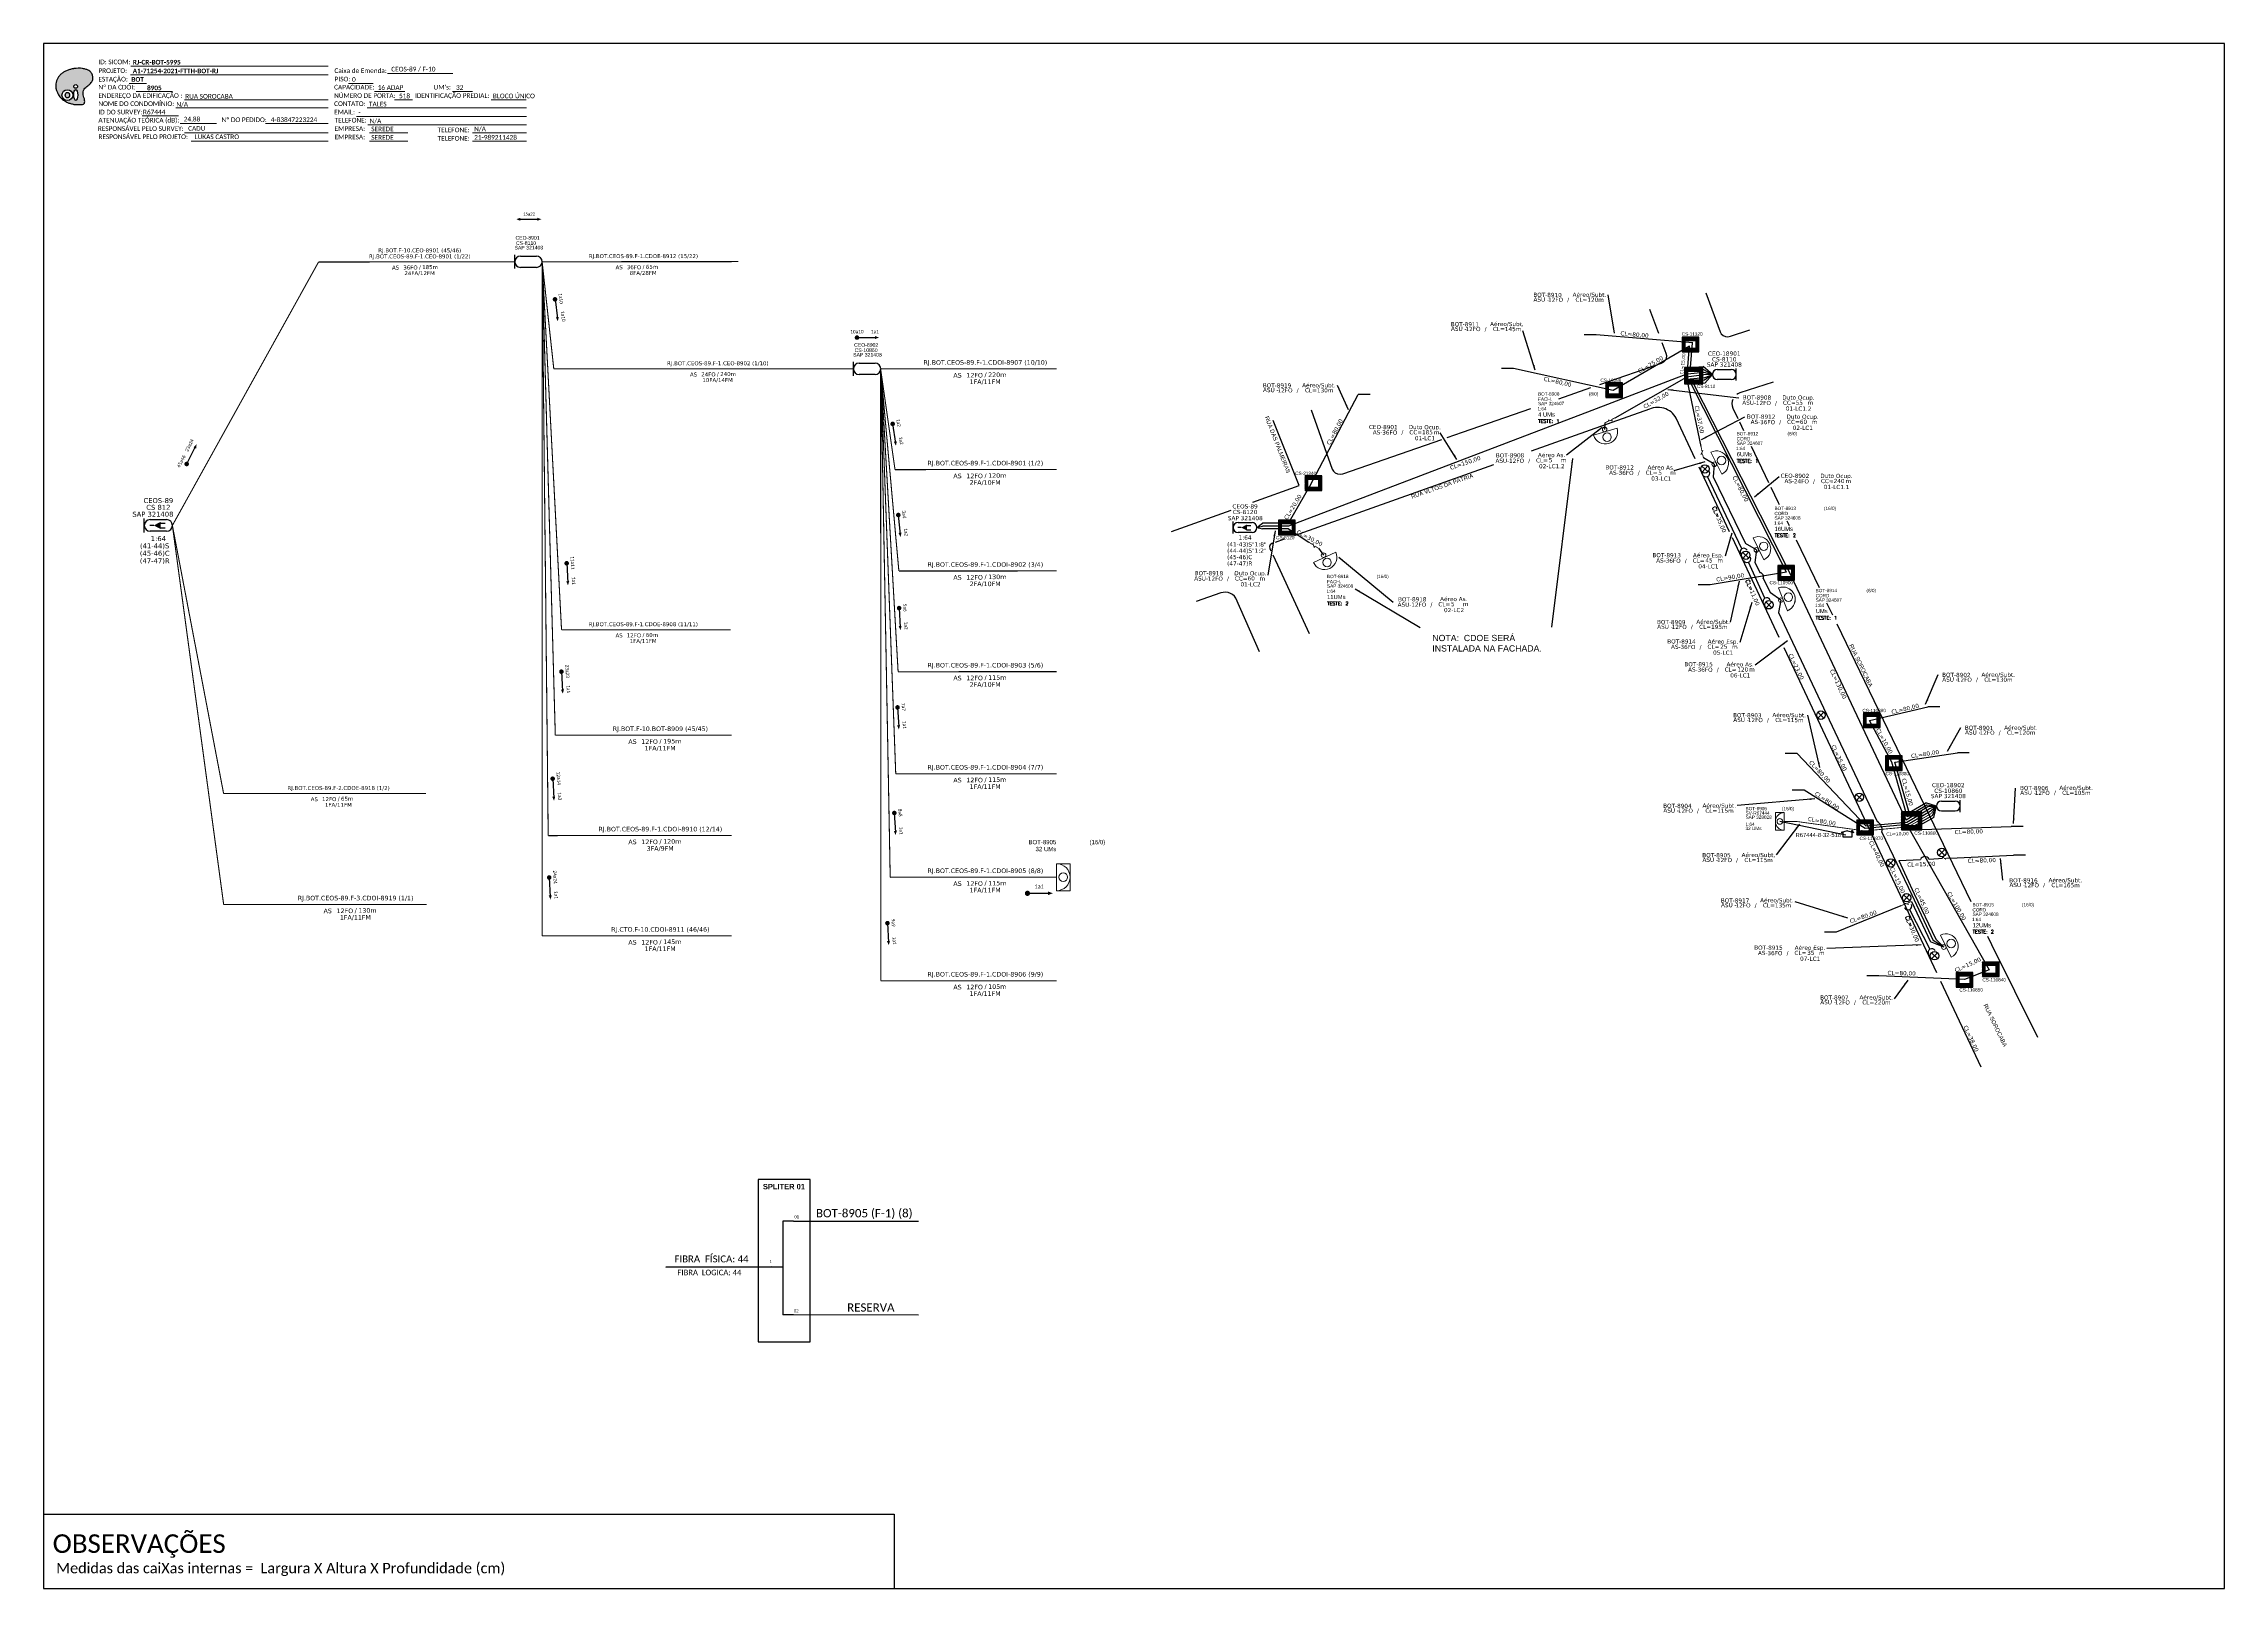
# Model space of a CAD drawing. Extents: x -89 to 1664, y 705 to 1299.
# Drawn here: x -89 to 749, y 705 to 1299 of the extents above; entities that cross this region are included whole.
import ezdxf
from ezdxf.enums import TextEntityAlignment as Align

# ---------------------------------------------------------------- set-up
doc = ezdxf.new("R2010")
doc.units = 0
for name, color, linetype in [('10.1-Caixas Subterrâneas', 5, 'Continuous'), ('20.4-CEOS', 1, 'Continuous'), ('20.5-CEO', 1, 'Continuous'), ('CAP a instalar', 1, 'Continuous'), ('celulas gpon', 7, 'Continuous'), ('label_cabos', 7, 'Continuous'), ('Legenda', 1, 'Continuous'), ('locais', 7, 'Continuous'), ('QUADRA', 7, 'Continuous'), ('SETA', 7, 'Continuous'), ('Subida Lateral', 5, 'Continuous'), ('surveys', 7, 'Continuous'), ('surveys legendas', 7, 'Continuous'), ('UNIFILAR', 7, 'Continuous')]:
    doc.layers.add(name, color=color, linetype=linetype)
for name, color, linetype, lineweight in [("20.0-LEGENDA DOS CDO'S", 1, 'Continuous', 0), ('20.1-CDO_INTERIOR', 1, 'Continuous', 0), ('20.2-CDO_POSTE', 1, 'Continuous', 5), ('20.6-CORDOALHA_SUPORTE', 7, 'Continuous', 25), ('40.1-ETIQUETAS', 1, 'Continuous', 20), ('CORDOALHA_SUPORTE', 7, 'Continuous', 25), ('Segmento Logradouro Texto', 7, 'Continuous', 0)]:
    doc.layers.add(name, color=color, linetype=linetype, lineweight=lineweight)
doc.layers.add('EXTRA', color=50, linetype='Continuous', plot=False)
doc.styles.add('ARIAL', font='arial.ttf')
doc.styles.add('DIGICADE', font='arial.ttf')
doc.styles.add('ROMANS', font='romans')
doc.styles.add('siredit', font='verdana.ttf')
doc.styles.get("Standard").update_dxf_attribs({"font": 'arial.ttf'})
doc.styles.add('WMF-Calibri0', font='calibri.ttf')
doc.styles.add('WMF-Calibri1', font='calibrib.ttf')
doc.linetypes.add('FENCELINE1', pattern='A,0.25,-0.1,[133,ltypeshp.shx,S=0.1,R=0,X=-0.1,Y=0],-0.1,1', length=1.45)
doc.dimstyles.new('CC', dxfattribs={"dimtxt": 1, "dimasz": 2, "dimexe": 0.18, "dimexo": 0.0625, "dimgap": 0.09, "dimtad": 0, "dimdec": 0, "dimrnd": 1, "dimzin": 0, "dimdsep": 46, "dimtxsty": 'siredit', "dimblk": 'NONE', "dimcen": 0, "dimse1": 1, "dimse2": 1, "dimsd1": 1, "dimsd2": 1, "dimclrt": 7, "dimadec": 0, "dimazin": 0, "dimtfac": 1, "dimtdec": 0, "dimtofl": 0, "dimtmove": 0, "dimatfit": 3, "dimfxl": 0, "dimtolj": 1, "dimtzin": 0, "dimarcsym": 0})

# ---------------------------------------------------------------- blocks, each defined once
blk = doc.blocks.new('OI')
h = blk.add_hatch(color=40)
edge = h.paths.add_edge_path()
edge.add_spline(control_points=[(4.35, -0.67), (3.92, -0.99), (3.26, -1.5), (2.81, -2.59), (2.9, -3.5), (3.06, -4.27), (3.31, -4.85), (3.37, -5.39), (3.4, -5.88), (3.2, -6.4), (2.54, -6.61), (1.65, -6.63), (0.55, -6.67), (-0.56, -6.42), (-1.61, -6.14), (-2.77, -5.61), (-3.92, -4.77), (-4.89, -3.7), (-5.34, -2.65), (-5.6, -1.94), (-5.85, -0.96), (-5.71, 0.47), (-5.1, 2.02), (-4.14, 3.02), (-3.3, 3.61), (-2.37, 4.16), (-1.36, 4.44), (-0.56, 4.7), (0.79, 4.85), (2.24, 4.97), (3.79, 4.57), (4.67, 4.21), (5.44, 3.65), (5.76, 2.99), (6.03, 2.21), (6.01, 1.46), (5.72, 0.64), (5.31, 0.08), (4.88, -0.38), (4.51, -0.55), (4.35, -0.67)], knot_values=[0, 0, 0, 0, 1.60434, 2.417191, 3.427595, 4.282808, 4.776746, 5.304182, 5.888771, 6.258406, 6.858137, 7.79129, 8.986195, 10.124242, 11.187857, 12.242908, 13.953784, 15.414161, 16.515391, 17.349188, 17.675853, 19.552021, 21.515531, 22.568638, 23.63245, 24.621084, 25.782718, 26.745347, 27.142653, 29.870543, 31.004649, 31.921532, 32.709589, 33.801391, 34.042471, 35.192333, 35.971461, 36.628871, 37.254359, 37.836911, 37.836911, 37.836911, 37.836911], degree=3, periodic=0)
h.paths.add_polyline_path([(1.13, -0.87, -1), (-0.04, -0.87, -1)], flags=16)
edge = h.paths.add_edge_path(flags=16)
edge.add_ellipse((0.56, -3.59), major_axis=(-0.02, 1.71), ratio=0.361305, start_angle=0, end_angle=360)
h.paths.add_polyline_path([(-0.36, -3.62, -1), (-3.8, -3.62, -1)], flags=16)
edge = h.paths.add_edge_path(flags=0)
edge.add_ellipse((-2.08, -3.62), major_axis=(0, 0.885), ratio=0.758294, start_angle=0, end_angle=360)
at = {"color": 40}
for centre, radius in [((-2.08, -3.62), 1.72), ((0.54, -0.87), 0.587)]:
    blk.add_circle(centre, radius, dxfattribs=at)
blk.add_ellipse((-2.08, -3.62), major_axis=(0, 0.885), ratio=0.758294, start_param=-3.141592653589792, end_param=3.141592653589792, dxfattribs=at)
blk.add_ellipse((0.56, -3.59), major_axis=(-0.02, 1.71), ratio=0.361305, dxfattribs=at)
at = {"color": 40, "start_tangent": (-0.800898, -0.598801), "end_tangent": (-0.800898, -0.598801)}
blk.add_spline([(4.35, -0.67), (3.2, -1.78), (2.9, -2.54), (2.92, -3.55), (3.12, -4.38), (3.28, -4.85), (3.37, -5.37), (3.35, -5.95), (3.2, -6.29), (2.66, -6.55), (1.73, -6.63), (0.54, -6.62), (-0.58, -6.41), (-1.6, -6.11), (-2.56, -5.67), (-3.95, -4.67), (-4.89, -3.56), (-5.37, -2.56), (-5.64, -1.78), (-5.72, -1.46), (-5.63, 0.42), (-4.84, 2.22), (-4.13, 2.99), (-3.27, 3.62), (-2.4, 4.09), (-1.3, 4.47), (-0.37, 4.72), (0.02, 4.77), (2.75, 4.8), (3.85, 4.53), (4.69, 4.16), (5.31, 3.68), (5.85, 2.73), (5.93, 2.5), (5.94, 1.35), (5.67, 0.62), (5.29, 0.08), (4.84, -0.36), (4.35, -0.67)], degree=3, dxfattribs=at)
blk = doc.blocks.new('CARIMBO')
at = {"color": 7, "lineweight": 0}
for points in [[(134.48, -16.3), (159.61, -16.3)], [(35.15, -20.06), (41.7, -20.06)], [(35.66, -16.79), (111.64, -16.79)], [(37.81, -23.14), (51.75, -23.14)], [(119.43, -20.02), (128.92, -20.02)], [(129.48, -23.14), (141.1, -23.14)], [(159.42, -23.14), (167.09, -23.14)], [(40.13, -32.55), (54.07, -32.55)], [(52.97, -29.48), (111.64, -29.48)], [(56.38, -26.37), (111.64, -26.37)], [(122.56, -32.72), (187.83, -32.72)], [(126.6, -29.48), (187.83, -29.48)], [(137.07, -26.37), (144.01, -26.37)], [(174.24, -26.37), (187.8, -26.37)], [(54.67, -35.52), (68.61, -35.52)], [(56.38, -39.07), (111.64, -39.07)], [(126.84, -35.96), (187.83, -35.96)], [(127.45, -39.07), (142.25, -39.07)], [(167.06, -39.07), (187.83, -39.07)], [(58.87, -42.31), (111.64, -42.31)], [(127.45, -42.31), (142.25, -42.31)], [(167.06, -42.31), (187.83, -42.31)]]:
    blk.add_lwpolyline(points, dxfattribs=at)
at = {"color": 7, "xscale": 1.213923925163967, "yscale": 1.213923925163967, "zscale": 1.213923925163967, "rotation": 0.1532896023949059}
blk.add_blockref('OI', (13.86, -20.16), dxfattribs=at)
at = {"color": 7, "lineweight": 0, "style": 'WMF-Calibri0'}
for s, height, p in [('PROJETO:', 1.793, (23.26, -16.04)), ('Caixa de Emenda:', 1.7927, (114.02, -16.04)), ('ESTAÇÃO:', 1.793, (23.26, -19.32)), ('ENDEREÇO DA EDIFICAÇÃO :', 1.7927, (23.26, -25.63)), ('Nº DA CDOI:', 1.7927, (23.26, -22.39)), ('CAPACIDADE:', 1.7927, (113.91, -22.39)), ('NÚMERO DE PORTA:', 1.7927, (113.91, -25.63)), ('PISO:', 1.793, (114.09, -19.28)), ('IDENTIFICAÇÃO PREDIAL:', 1.7927, (144.99, -25.63)), ("UM's:", 1.793, (152.15, -22.39)), ('ATENUAÇÃO TEÓRICA (dB):', 1.7927, (23.26, -35.09)), ('NOME DO CONDOMÍNIO:', 1.7927, (23.26, -28.74)), ('ID DO SURVEY:', 1.7927, (23.26, -31.97)), ('CONTATO:', 1.793, (113.91, -28.74)), ('EMAIL:', 1.793, (113.91, -31.97)), ('TELEFONE:', 1.793, (114.09, -35.09)), ('RESPONSÁVEL PELO SURVEY:', 1.7927, (23.02, -38.32)), ('RESPONSÁVEL PELO PROJETO:', 1.7927, (23.26, -41.44)), ('EMPRESA:', 1.793, (114.09, -38.32)), ('EMPRESA:', 1.793, (114.09, -41.56)), ('TELEFONE:', 1.793, (153.7, -38.83)), ('TELEFONE:', 1.793, (153.7, -42.06))]:
    blk.add_text(s, height=height, dxfattribs=at).set_placement(p)
at = {"color": 7, "lineweight": 0, "flags": 8}
for tag, p, style in [('PROJ', (36.46, -16.13), 'WMF-Calibri1'), ('CEOS-XX', (135.87, -15.46), 'WMF-Calibri0'), ('EST', (35.94, -19.41), 'WMF-Calibri1'), ('LOGRADOURO', (56.65, -25.91), 'WMF-Calibri0'), ('PISO_PTR', (120.78, -19.42), 'WMF-Calibri0'), ('CAPAC.', (130.66, -22.52), 'WMF-Calibri0'), ('N°', (138.85, -25.77), 'WMF-Calibri0'), ("UC'S", (160.78, -22.54), 'WMF-Calibri0'), ('N°PREDIO', (174.94, -25.77), 'WMF-Calibri0'), ('_ID_', (40.39, -31.94), 'WMF-Calibri0'), ('NOME_DO_COND.', (53.23, -29.02), 'WMF-Calibri0'), ('O_POTEN', (56.06, -34.68), 'WMF-Calibri0'), ('EMAIL', (123.26, -32.12), 'WMF-Calibri0'), ('NOME_DO_CONTATO', (127.3, -28.89), 'WMF-Calibri0'), ('RES_SURVEY', (57.78, -38.23), 'WMF-Calibri0'), ('RES_PROJ', (60.27, -41.47), 'WMF-Calibri0'), ('TELEFONE', (127.55, -35.36), 'WMF-Calibri0'), ('EMP_RESP_SURVEY', (128.16, -38.47), 'WMF-Calibri0'), ('EMP_RESP_PROJ', (128.16, -41.71), 'WMF-Calibri0'), ('CONT_RESP_SURVEY', (167.76, -38.47), 'WMF-Calibri0'), ('CONT_RESP_PROJ', (167.76, -41.71), 'WMF-Calibri0')]:
    blk.add_attdef(tag, p, '', height=1.79, dxfattribs=dict(at, style=style))
at = {"color": 7, "lineweight": 0, "style": 'WMF-Calibri1', "flags": 8}
blk.add_attdef("N° CDO'S", text='', height=1.79, dxfattribs=at).set_placement((44.78, -22.68), align=Align.CENTER)
blk = doc.blocks.new('CEOS_RP_CT_DRT')
at = {"layer": '20.4-CEOS', "color": 0}
for p, q in [((-4.54, 1.19), (-1.19, 1.19)), ((-1.19, -1.19), (-4.54, -1.19))]:
    blk.add_line(p, q, dxfattribs=at)
for points in [[(-5.73, -1.43), (-5.73, 1.44)], [(-3.79, 0), (-4.59, 0)], [(-2.47, 0.48), (-1.45, 0.48)], [(-2.47, -0.52), (-1.45, -0.52)]]:
    blk.add_lwpolyline(points, dxfattribs=at)
blk.add_lwpolyline([(-3.79, 0, 0, 1.47, 0), (-2.41, 0, 1.47, 1.47, 0)], format="xyseb", dxfattribs=at)
for centre, start, end in [((-4.54, 0), 90, 270), ((-1.19, 0), 270, 90)]:
    blk.add_arc(centre, 1.19, start, end, dxfattribs=at)
at = {"layer": '20.4-CEOS', "color": 7, "style": 'siredit'}
for tag, p in [('Nº_DA_CEOS', (-2.86, 5.6)), ('LOCAL', (-2.86, 4.24)), ('SAP', (-2.86, 2.78)), ('RACIO_SPLITAGEM', (-2.86, -1.88)), ('FIBRAS_SPLITTER', (-2.86, -3.58)), ('RESERVA_FINAIS', (-2.86, -6.39)), ('FIBRAS_TOP_C', (-2.86, -5.08))]:
    blk.add_attdef(tag, text='', height=1.01, dxfattribs=at).set_placement(p, align=Align.TOP_CENTER)
blk = doc.blocks.new('ETIQUETA_RS5F')
at = {"layer": '40.1-ETIQUETAS', "color": 0, "style": 'siredit'}
blk.add_text('/', height=1.5, dxfattribs=at).set_placement((1.58, -1.95), align=Align.MIDDLE_RIGHT)
for tag, p in [('ETIQUETA_R_SECUNDARIA', (1.21, 2.1)), ('ETIQUETA_R_PRIMARIA', (1.21, 4.1)), ('F_ATIVAS/F_MORTAS', (1.14, -4.24))]:
    blk.add_attdef(tag, text='', height=1.5, dxfattribs=at).set_placement(p, align=Align.MIDDLE_CENTER)
for tag, p in [('TIPO_CABO', (-6.58, -2.12)), ('CAP_CABO', (0.4, -2.09))]:
    blk.add_attdef(tag, text='', height=1.5, dxfattribs=at).set_placement(p, align=Align.MIDDLE_RIGHT)
for tag, p in [('FUSÃO_1', (0.85, -8.39)), ('FUSÃO_2', (0.85, -10.6)), ('FUSÃO_3', (0.85, -12.93)), ('FUSÃO_4', (0.85, -15.14)), ('FUSÃO_5', (0.85, -17.16))]:
    blk.add_attdef(tag, text='', height=1.5, dxfattribs=at).set_placement(p, align=Align.CENTER)
blk.add_attdef('METROS', text='', height=1.5, dxfattribs=at).set_placement((2.14, -1.95), align=Align.MIDDLE_LEFT)
blk = doc.blocks.new('CDOI_INT')
at = {"layer": '20.1-CDO_INTERIOR', "color": 0, "lineweight": 18}
blk.add_lwpolyline([(4.25, -4.25), (4.25, 4.25), (0, 4.25), (0, -4.25)], close=True, dxfattribs=at)
blk.add_circle((2.12, 0), 1.36, dxfattribs=at)
blk.add_arc((0, 0), 4.25, 270, 90, dxfattribs=at)
at = {"layer": "20.0-LEGENDA DOS CDO'S", "color": 0, "style": 'ARIAL'}
for tag, p in [('SAP', (-0.08, 6.23)), ('CDO_N', (-0.08, 10.38)), ('SURVEY', (-0.08, 8.2)), ('SPLITER_1', (21.18, 10.38)), ('SPLITER_2', (21.19, 8.68)), ('1:XX', (5.94, -2.22)), ('UMS', (5.94, -4.24))]:
    blk.add_attdef(tag, p, '', height=1.36, dxfattribs=at)
blk.add_attdef('FIBRAS_UTILIZADAS', text='', height=1.36, dxfattribs=at).set_placement((15.34, 10.38), align=Align.CENTER)
blk = doc.blocks.new('CDOE-TEXTO PADRÃO')
at = {"layer": "20.0-LEGENDA DOS CDO'S", "color": 0, "style": 'ARIAL'}
for tag, p in [('CDO_N', (0.5, 7.4)), ('CORDOALHA', (0.5, 4.3)), ('SAP', (0.5, 1.7)), ('SPLITER_1', (0.6, -0.9)), ('SPLITER_2', (0.6, -3.5)), ('(XX-XX_F)S', (0.5, -8.3)), ('(XX-XX_L)S', (0.5, -10.8)), ('UMS', (0.5, -13.1))]:
    blk.add_attdef(tag, p, '', height=1.7, rotation=0.118, dxfattribs=at)
blk.add_attdef('FIBRAS_UTILIZADAS', text='', height=1.7, rotation=0.118, dxfattribs=at).set_placement((19.8, 7.4), align=Align.CENTER)
blk = doc.blocks.new('SAN')
at = {"layer": 'SETA'}
blk.add_lwpolyline([(-2.58, 0), (6.02, 0)], dxfattribs=at)
for points in [[(-2.1, -0.66), (-3.93, 0), (-2.1, 0.67)], [(5.33, 0.68), (7.16, 0.01), (5.33, -0.65)]]:
    blk.add_solid(points, dxfattribs=at)
blk = doc.blocks.new('SURVEY_SURVEY')
for p, q in [((0, 0.0000152), (-0.0000151, 0.0000108)), ((-0.0000151, 0.0000108), (-0.0000104, 0.0000108)), ((-0.0000103, 0), (-0.0000103, 0.0000108)), ((0.0000103, 0), (-0.0000103, 0)), ((0, 0.0000152), (0.0000151, 0.0000108)), ((0.0000101, 0.0000159), (0.0000117, 0.0000159)), ((0.0000101, 0.0000123), (0.0000101, 0.0000159)), ((0.0000151, 0.0000108), (0.0000103, 0.0000108)), ((0.0000103, 0.0000108), (0.0000103, 0)), ((0.0000117, 0.0000159), (0.0000117, 0.0000119))]:
    blk.add_line(p, q)
blk = doc.blocks.new('*X65')
at = {"color": 0, "linetype": 'Continuous'}
for p, q in [((-1.25, 0.34099), (-0.49099, 1.1)), ((-1.25, 0.517767), (-0.667767, 1.1)), ((-1.25, 0.694544), (-0.844544, 1.1)), ((-1.25, 0.87132), (-1.02132, 1.1)), ((-1.25, 1.048097), (-1.198097, 1.1)), ((-1.25, 0.164214), (-0.8035, 0.610714)), ((-1.25, -0.012563), (-0.8035, 0.433937)), ((-1.25, -0.18934), (-0.8035, 0.25716)), ((-1.25, -0.366117), (-0.8035, 0.080383)), ((-0.789214, 0.625), (-0.314214, 1.1)), ((-0.612437, 0.625), (-0.137437, 1.1)), ((-0.43566, 0.625), (0.03934, 1.1)), ((-0.258883, 0.625), (0.216117, 1.1)), ((-0.082107, 0.625), (0.392893, 1.1)), ((0.09467, 0.625), (0.56967, 1.1)), ((0.271447, 0.625), (0.746447, 1.1)), ((0.448223, 0.625), (0.923223, 1.1)), ((0.625, 0.625), (1.1, 1.1)), ((0.801777, 0.625), (1.25, 1.073223)), ((0.8035, 0.449947), (1.25, 0.896447)), ((0.8035, 0.27317), (1.25, 0.71967)), ((0.8035, 0.096393), (1.25, 0.542893)), ((0.8035, -0.080383), (1.25, 0.366117)), ((0.8035, -0.25716), (1.25, 0.18934)), ((0.8035, -0.433937), (1.25, 0.012563)), ((-1.25, -0.542893), (-0.8035, -0.096393)), ((-1.25, -0.71967), (-0.8035, -0.27317)), ((-1.25, -0.896447), (-0.8035, -0.449947)), ((-1.25, -1.073223), (-0.801777, -0.625)), ((-1.1, -1.1), (-0.625, -0.625)), ((-0.923223, -1.1), (-0.448223, -0.625)), ((-0.746447, -1.1), (-0.271447, -0.625)), ((-0.56967, -1.1), (-0.09467, -0.625)), ((-0.392893, -1.1), (0.082107, -0.625)), ((-0.216117, -1.1), (0.258883, -0.625)), ((-0.03934, -1.1), (0.43566, -0.625)), ((0.137437, -1.1), (0.612437, -0.625)), ((0.314214, -1.1), (0.789214, -0.625)), ((0.49099, -1.1), (1.25, -0.34099)), ((0.667767, -1.1), (1.25, -0.517767)), ((0.8035, -0.610714), (1.25, -0.164214)), ((0.844544, -1.1), (1.25, -0.694544)), ((1.02132, -1.1), (1.25, -0.87132)), ((1.198097, -1.1), (1.25, -1.048097))]:
    blk.add_line(p, q, dxfattribs=at)
blk = doc.blocks.new('MANHOLE_MQ')
at = {"color": 0, "linetype": 'Continuous'}
for p, q in [((0.0000062, 0.0000057), (-0.0000063, 0.0000057)), ((-0.0000063, 0.0000057), (-0.0000063, -0.0000053)), ((-0.000004, 0.0000033), (0.000004, 0.0000033)), ((-0.000004, -0.0000029), (-0.000004, 0.0000033)), ((0.000004, 0.0000033), (0.000004, -0.0000029)), ((0.0000062, -0.0000053), (0.0000062, 0.0000057)), ((-0.0000063, -0.0000053), (0.0000062, -0.0000053)), ((0.000004, -0.0000029), (-0.000004, -0.0000029)), ((0.000004, -0.0000029), (0.000004, -0.0000029))]:
    blk.add_line(p, q, dxfattribs=at)
at = {"color": 0, "linetype": 'Continuous', "xscale": 5e-06, "yscale": 5e-06, "zscale": 1e-05}
blk.add_blockref('*X65', (0, 0.0000002), dxfattribs=at)
blk = doc.blocks.new('*U100')
at = {"layer": '20.4-CEOS', "color": 7, "style": 'siredit'}
for tag, p in [('FIBRAS_SPLITTER', (0, 0)), ('FIBRAS_TOP_C', (0, -4.13)), ('RESERVA_FINAIS', (0, -5.46))]:
    blk.add_attdef(tag, p, '', height=1.01, dxfattribs=at)
for tag, p, flags in [('QTDE', (0, -9.4), 1), ('ID_ATIVIDADE', (0, -6.77), 3), ('FATOR', (0, -8.09), 1), ('FID', (0, -10.71), 1)]:
    blk.add_attdef(tag, p, '', height=1.01, dxfattribs=dict(at, flags=flags))
blk = doc.blocks.new('*U102')
at = {"layer": '20.4-CEOS', "color": 7, "style": 'siredit'}
blk.add_attdef('FIBRAS_SPLITTER', (0, 0), '', height=1.01, dxfattribs=at)
for tag, p, flags in [('QTDE', (0, -4.11), 1), ('ID_ATIVIDADE', (0, -1.48), 3), ('FATOR', (0, -2.79), 1), ('FID', (0, -5.42), 1)]:
    blk.add_attdef(tag, p, '', height=1.01, dxfattribs=dict(at, flags=flags))
blk = doc.blocks.new('*U104')
at = {"color": 0}
blk.add_line((2.14, -0.58), (-2.1, -0.68), dxfattribs=at)
for centre, radius in [((0, 0.38), 0.733), ((0.03, -1.03), 0.393)]:
    blk.add_circle(centre, radius, dxfattribs=at)
blk.add_arc((0.02, -0.63), 2.12, 1.3782, 181.3782, dxfattribs=at)
blk = doc.blocks.new('Inst CDOE-16 CAIXA DIST OPT CDOE 48F_16D C_SPL_2_1_8')
at = {"layer": "20.0-LEGENDA DOS CDO'S", "color": 0, "style": 'ARIAL'}
for tag, p, height in [('FID', (0.12, 5.25), 0.8), ('1:XX', (-0.01, 1.7), 0.8), ('SAP', (0.12, 2.96), 0.8), ('CORDOALHA', (0.12, 4.02), 0.8), ('UMS', (0.14, 0.22), 1)]:
    blk.add_attdef(tag, p, '', height=height, rotation=0.118, dxfattribs=at)
at = {"layer": "20.0-LEGENDA DOS CDO'S", "color": 0}
for tag, p, style, flags in [('ID_ATIVIDADE', (0.12, 6.47), 'ARIAL', 3), ('FATOR', (7.92, 6.47), 'ARIAL', 1), ('QTDE', (0.1, -1.17), 'DIGICADE', 3)]:
    blk.add_attdef(tag, p, '', height=0.8, rotation=0.118, dxfattribs=dict(at, style=style, flags=flags))
at = {"layer": "20.0-LEGENDA DOS CDO'S", "color": 0, "style": 'ARIAL'}
blk.add_attdef('FIBRAS_UTILIZADAS', text='', height=0.8, rotation=0.118, dxfattribs=at).set_placement((13.48, 5.26), align=Align.CENTER)
blk = doc.blocks.new('Teste  FTTH')
at = {"color": 0, "lineweight": 0, "style": 'ROMANS'}
for tag, p in [('TESTE', (-2.3, -0.29)), ('QTDE', (0.21, -0.29))]:
    blk.add_attdef(tag, p, '', height=0.48, dxfattribs=at)
for tag, p, flags in [('FID', (-2.23, -1.25), 1), ('FATOR', (-2.23, -2.03), 3), ('ID_ATIVIDADE', (-2.23, -2.72), 3)]:
    blk.add_attdef(tag, p, '', height=0.48, dxfattribs=dict(at, flags=flags))
blk = doc.blocks.new('Inst CDOE-8 CAIXA DIST OPT CDOE 48F_8D C_SPL OPTAP')
at = {"layer": "20.0-LEGENDA DOS CDO'S", "color": 0, "style": 'ARIAL'}
for tag, p, height in [('FID', (0.12, 5.25), 0.8), ('1:XX', (-0.01, 1.7), 0.8), ('SAP', (0.12, 2.96), 0.8), ('CORDOALHA', (0.12, 4.02), 0.8), ('UMS', (0.14, 0.22), 1)]:
    blk.add_attdef(tag, p, '', height=height, rotation=0.118, dxfattribs=at)
at = {"layer": "20.0-LEGENDA DOS CDO'S", "color": 0}
for tag, p, style, flags in [('ID_ATIVIDADE', (0.12, 6.47), 'ARIAL', 3), ('FATOR', (7.92, 6.47), 'ARIAL', 1), ('QTDE', (0.23, -0.97), 'DIGICADE', 3)]:
    blk.add_attdef(tag, p, '', height=0.8, rotation=0.118, dxfattribs=dict(at, style=style, flags=flags))
at = {"layer": "20.0-LEGENDA DOS CDO'S", "color": 0, "style": 'ARIAL'}
blk.add_attdef('FIBRAS_UTILIZADAS', text='', height=0.8, rotation=0.118, dxfattribs=at).set_placement((13.48, 5.26), align=Align.CENTER)
blk = doc.blocks.new('Inst CORD ALUMINIO 4.8 MM 3F(sem recursos)')
at = {"layer": '20.6-CORDOALHA_SUPORTE', "color": 0, "lineweight": 0, "style": 'ROMANS'}
for tag, p, flags in [('FATOR', (-5.2, -4.44), 3), ('ID_ATIVIDADE', (-5.2, -6.67), 3), ('FID', (-5.2, -8.9), 1)]:
    blk.add_attdef(tag, p, '', height=1, dxfattribs=dict(at, flags=flags))
blk.add_attdef('LANCE', text='', height=1, dxfattribs=at).set_placement((-0.54, -2.21), align=Align.RIGHT)
at = {"layer": '20.6-CORDOALHA_SUPORTE', "color": 0, "style": 'siredit'}
blk.add_attdef('QTDE', (-0.54, -2.21), '', height=1, rotation=359.69, dxfattribs=at)
blk = doc.blocks.new('Inst CB ESP CFOA-SM-AS-80-TS-36')
at = {"layer": 'label_cabos', "color": 0, "style": 'siredit'}
for tag, flags, p in [('ID_ATIVIDADE', 3, (1.31, 2.67)), ('FATOR', 1, (11.56, 2.55))]:
    blk.add_attdef(tag, text='', height=1, rotation=359.69, dxfattribs=dict(at, flags=flags)).set_placement(p, align=Align.MIDDLE_CENTER)
for tag, p in [('TIPO_CABO', (1.76, 0)), ('DESTINO_CABO', (3.13, 1.26)), ('CABO', (4.69, -0.05)), ('/', (7.71, -0.05)), ('LANCE', (10.81, 0)), ('TIPO_CABO', (13.11, 1.24)), ('UND', (15.96, 0)), ('FID', (13.15, -1.41))]:
    blk.add_attdef(tag, text='', height=1, rotation=359.69, dxfattribs=at).set_placement(p, align=Align.MIDDLE_CENTER)
blk.add_attdef('QTDE', (12.43, -0.47), '', height=1, rotation=359.69, dxfattribs=at)
blk = doc.blocks.new('Inst CB AS CFOA-SM-AS-80-TS-36')
at = {"layer": 'label_cabos', "color": 0, "style": 'siredit'}
for tag, flags, p in [('ID_ATIVIDADE', 3, (1.31, 2.67)), ('FATOR', 1, (11.56, 2.55))]:
    blk.add_attdef(tag, text='', height=1, rotation=359.69, dxfattribs=dict(at, flags=flags)).set_placement(p, align=Align.MIDDLE_CENTER)
for tag, p in [('TIPO_CABO', (1.76, 0)), ('DESTINO_CABO', (3.13, 1.26)), ('CABO', (4.69, -0.05)), ('/', (7.71, -0.05)), ('LANCE', (10.81, 0)), ('TIPO_CABO', (13.11, 1.24)), ('UND', (15.96, 0)), ('FID', (13.15, -1.41))]:
    blk.add_attdef(tag, text='', height=1, rotation=359.69, dxfattribs=at).set_placement(p, align=Align.MIDDLE_CENTER)
blk.add_attdef('QTDE', (12.43, -0.47), '', height=1, rotation=359.69, dxfattribs=at)
blk = doc.blocks.new('Inst CB DT OCUP CFOA-SM-AS-80-TS-36')
at = {"layer": 'label_cabos', "color": 0, "style": 'siredit'}
for tag, flags, p in [('ID_ATIVIDADE', 3, (1.31, 2.67)), ('FATOR', 1, (11.56, 2.55))]:
    blk.add_attdef(tag, text='', height=1, rotation=359.69, dxfattribs=dict(at, flags=flags)).set_placement(p, align=Align.MIDDLE_CENTER)
for tag, p in [('TIPO_CABO', (1.76, 0)), ('DESTINO_CABO', (3.13, 1.26)), ('CABO', (4.69, -0.05)), ('/', (7.71, -0.05)), ('LANCE', (10.91, 0)), ('TIPO_CABO', (13.11, 1.24)), ('UND', (15.96, 0)), ('FID', (13.15, -1.41))]:
    blk.add_attdef(tag, text='', height=1, rotation=359.69, dxfattribs=at).set_placement(p, align=Align.MIDDLE_CENTER)
blk.add_attdef('QTDE', (12.43, -0.47), '', height=1, rotation=359.69, dxfattribs=at)
blk = doc.blocks.new('_None')
blk = doc.blocks.new('LEGENDA DOS CABOS')
at = {"layer": 'EXTRA', "color": 0, "style": 'siredit'}
for tag, p in [('ID', (4.6, 0.97)), ('XX', (9.03, 0.97))]:
    blk.add_attdef(tag, text='', height=0.48, rotation=359.69, dxfattribs=at).set_placement(p, align=Align.MIDDLE_CENTER)
at = {"layer": 'Legenda', "color": 0, "style": 'siredit'}
for tag, p in [('TIPO_CABO', (1.31, 0)), ('CABO', (4.69, -0.05)), ('/', (6.81, -0.05)), ('METROS', (10.03, -0.05))]:
    blk.add_attdef(tag, text='', height=0.8, rotation=359.69, dxfattribs=at).set_placement(p, align=Align.MIDDLE_CENTER)
blk = doc.blocks.new('Inst CB DT OCUP CFOA-SM-AS-80-TS-24')
at = {"layer": 'label_cabos', "color": 0, "style": 'siredit'}
for tag, flags, p in [('ID_ATIVIDADE', 3, (1.31, 2.67)), ('FATOR', 1, (11.56, 2.55))]:
    blk.add_attdef(tag, text='', height=1, rotation=359.69, dxfattribs=dict(at, flags=flags)).set_placement(p, align=Align.MIDDLE_CENTER)
for tag, p in [('TIPO_CABO', (1.76, 0)), ('DESTINO_CABO', (3.13, 1.26)), ('CABO', (4.69, -0.05)), ('/', (7.71, -0.05)), ('LANCE', (10.91, 0)), ('TIPO_CABO', (13.11, 1.24)), ('UND', (15.96, 0)), ('FID', (13.15, -1.41))]:
    blk.add_attdef(tag, text='', height=1, rotation=359.69, dxfattribs=at).set_placement(p, align=Align.MIDDLE_CENTER)
blk.add_attdef('QTDE', (12.43, -0.47), '', height=1, rotation=359.69, dxfattribs=at)
blk = doc.blocks.new('Inst CB AS CFOA-SM-ASU-120-S-12')
at = {"layer": 'label_cabos', "color": 0, "style": 'siredit'}
for tag, flags, p in [('ID_ATIVIDADE', 3, (1.31, 2.67)), ('FATOR', 1, (11.56, 2.55))]:
    blk.add_attdef(tag, text='', height=1, rotation=359.69, dxfattribs=dict(at, flags=flags)).set_placement(p, align=Align.MIDDLE_CENTER)
for tag, p in [('TIPO_CABO', (1.26, 0)), ('DESTINO_CABO', (3.13, 1.26)), ('CABO', (4.69, -0.05)), ('/', (7.71, -0.05)), ('LANCE', (10.81, 0)), ('TIPO_CABO', (13.11, 1.24)), ('UND', (15.96, 0)), ('FID', (13.15, -1.41))]:
    blk.add_attdef(tag, text='', height=1, rotation=359.69, dxfattribs=at).set_placement(p, align=Align.MIDDLE_CENTER)
blk.add_attdef('QTDE', (12.43, -0.47), '', height=1, rotation=359.69, dxfattribs=at)
blk = doc.blocks.new('Inst CB DT OCUP CFOA-SM-ASU-120-S-12')
at = {"layer": 'label_cabos', "color": 0, "style": 'siredit'}
for tag, flags, p in [('ID_ATIVIDADE', 3, (1.31, 2.67)), ('FATOR', 1, (11.56, 2.55))]:
    blk.add_attdef(tag, text='', height=1, rotation=359.69, dxfattribs=dict(at, flags=flags)).set_placement(p, align=Align.MIDDLE_CENTER)
for tag, p in [('TIPO_CABO', (1.26, 0)), ('DESTINO_CABO', (3.13, 1.26)), ('CABO', (4.69, -0.05)), ('/', (7.71, -0.05)), ('LANCE', (10.91, 0)), ('TIPO_CABO', (13.11, 1.24)), ('UND', (15.96, 0)), ('FID', (13.15, -1.41))]:
    blk.add_attdef(tag, text='', height=1, rotation=359.69, dxfattribs=at).set_placement(p, align=Align.MIDDLE_CENTER)
blk.add_attdef('QTDE', (12.43, -0.47), '', height=1, rotation=359.69, dxfattribs=at)

msp = doc.modelspace()

# ---------------------------------------------------------------- linework, layer by layer
at = {"color": 7, "linetype": 'Continuous'}
for p, q in [((194.88, 846.23), (194.88, 810.27)), ((198.97, 846.23), (194.88, 846.23)), ((190.43, 828.62), (194.66, 828.62)), ((198.97, 810.27), (194.88, 810.27))]:
    msp.add_line(p, q, dxfattribs=at)
at = {"color": 10, "linetype": 'Continuous'}
for p, q in [((198.97, 846.23), (247.08, 846.22)), ((198.97, 810.28), (247.08, 810.27))]:
    msp.add_line(p, q, dxfattribs=at)
at = {"color": 1, "linetype": 'Continuous', "lineweight": 60}
msp.add_line((190.43, 828.62), (149.98, 828.49), dxfattribs=at)
msp.add_lwpolyline([(-89.32, 705.02), (749.25, 705.02), (749.25, 1299.02), (-89.32, 1299.02), (-89.32, 705.02)])
at = {"color": 7, "lineweight": 0}
for points in [[(-55.82, 1290.33), (20.16, 1290.33)], [(-4.01, 1268.26), (20.14, 1268.26)]]:
    msp.add_lwpolyline(points, dxfattribs=at)
for points, const_width in [([(107.27, 1201.13, 1), (107.38, 1200.27, 1)], 0.872), ([(223.02, 1185.99, 1), (223.89, 1185.99, 1)], 0.872), ([(237.1, 1153.24, 1), (237.23, 1152.38, 1)], 0.872), ([(-34.5, 1137, 1), (-34.11, 1137.78, 1)], 0.872), ([(239.28, 1118.19, 1), (239.37, 1117.32, 1)], 0.872), ([(111.79, 1099.64, 1), (111.84, 1098.77, 1)], 0.872), ([(239.62, 1082.41, 1), (239.67, 1081.54, 1)], 0.872), ([(109.77, 1057.96, 1), (109.82, 1057.09, 1)], 0.872), ([(239.02, 1044.22, 1), (239.07, 1043.35, 1)], 0.872), ([(106.41, 1016.79, 1), (106.46, 1015.92, 1)], 0.872), ([(237.77, 1003.61, 1), (237.82, 1002.74, 1)], 0.872), ([(105.07, 978.81, 1), (105.12, 977.94, 1)], 0.872), ([(288.49, 972.29, 1), (289.49, 972.29, 1)], 1), ([(235.12, 961.26, 1), (235.17, 960.39, 1)], 0.872)]:
    msp.add_lwpolyline(points, format="xyb", close=True, dxfattribs=dict(const_width=const_width))
at = {"color": 4}
msp.add_lwpolyline([(603.65, 994.63), (578.31, 999.94)], dxfattribs=at)
at = {"color": 7}
msp.add_lwpolyline([(185.41, 799.81), (205.5, 799.81), (205.5, 862.19), (185.41, 862.19)], close=True, dxfattribs=at)
msp.add_lwpolyline([(-89.24, 733.5), (237.71, 733.5), (237.71, 705.02)], dxfattribs=at)
at = {"layer": '20.1-CDO_INTERIOR', "color": 1, "lineweight": 18}
msp.add_lwpolyline([(576.61, 996.54), (576.61, 1003.34), (580.01, 1003.34), (580.01, 996.54)], close=True, dxfattribs=at)
msp.add_circle((578.31, 999.94), 1.09, dxfattribs=at)
msp.add_arc((580.01, 999.94), 3.4, 90.02759, 270.02759, dxfattribs=at)
at = {"layer": '20.4-CEOS', "color": 7}
for p, q in [((91.85, 1212.51), (91.85, 1217.79)), ((94.04, 1217.34), (100.19, 1217.34)), ((100.19, 1212.96), (94.04, 1212.96)), ((370, 1114.85), (375.34, 1114.85)), ((375.34, 1111.03), (370, 1111.03))]:
    msp.add_line(p, q, dxfattribs=at)
at = {"layer": '20.4-CEOS', "color": 5}
for p, q in [((222.07, 1171.31), (222.07, 1176.6)), ((224.26, 1176.15), (230.4, 1176.15)), ((230.4, 1171.77), (224.26, 1171.77))]:
    msp.add_line(p, q, dxfattribs=at)
at = {"layer": '20.4-CEOS', "color": 7}
for points in [[(368.09, 1110.64), (368.09, 1115.24)], [(371.19, 1112.94), (369.91, 1112.94)], [(373.3, 1113.7), (374.93, 1113.7)], [(373.3, 1112.11), (374.93, 1112.11)]]:
    msp.add_lwpolyline(points, dxfattribs=at)
msp.add_lwpolyline([(371.19, 1112.94, 0, 2.35, 0), (373.4, 1112.94, 2.35, 2.35, 0)], format="xyseb", dxfattribs=at)
for centre, radius, start, end in [((94.04, 1215.15), 2.19, 90, 270), ((100.19, 1215.15), 2.19, 270, 90), ((370, 1112.94), 1.91, 90, 270), ((375.34, 1112.94), 1.91, 270, 90)]:
    msp.add_arc(centre, radius, start, end, dxfattribs=at)
at = {"layer": '20.4-CEOS', "color": 5}
for centre, start, end in [((224.26, 1173.96), 90, 270), ((230.4, 1173.96), 270, 90)]:
    msp.add_arc(centre, 2.19, start, end, dxfattribs=at)
at = {"layer": '20.5-CEO', "color": 7}
for p, q in [((554.27, 1173.7), (559.64, 1173.7)), ((559.64, 1169.88), (554.27, 1169.88))]:
    msp.add_line(p, q, dxfattribs=at)
at = {"layer": '20.5-CEO', "color": 5}
for p, q in [((640.41, 1007.77), (645.78, 1007.77)), ((645.78, 1003.94), (640.41, 1003.94))]:
    msp.add_line(p, q, dxfattribs=at)
at = {"layer": '20.5-CEO', "color": 7}
msp.add_lwpolyline([(561.55, 1169.48), (561.55, 1174.1)], dxfattribs=at)
at = {"layer": '20.5-CEO', "color": 5}
msp.add_lwpolyline([(647.69, 1003.55), (647.69, 1008.17)], dxfattribs=at)
at = {"layer": '20.5-CEO', "color": 7}
for centre, start, end in [((554.27, 1171.79), 90, 270), ((559.64, 1171.79), 270, 90)]:
    msp.add_arc(centre, 1.91, start, end, dxfattribs=at)
at = {"layer": '20.5-CEO', "color": 5}
for centre, start, end in [((640.41, 1005.86), 90, 270), ((645.78, 1005.86), 270, 90)]:
    msp.add_arc(centre, 1.91, start, end, dxfattribs=at)
at = {"layer": 'CAP a instalar', "color": 7, "linetype": 'FENCELINE1', "ltscale": 7, "const_width": 0.407}
for points in [[(-39.8, 1113.75), (16.4, 1215.05)], [(16.4, 1215.05), (91.85, 1215.09)], [(102.36, 955.93), (102.38, 1215.15)], [(102.38, 1215.15), (177.83, 1215.19)], [(102.38, 1215.15), (106.86, 1173.96)], [(109.84, 1073.61), (102.38, 1215.15)], [(102.38, 1215.15), (104.71, 994.47)], [(107.44, 1033.08), (102.38, 1215.15)], [(222.07, 1173.96), (106.86, 1173.96)], [(232.54, 1173.95), (239.55, 1096.22)], [(238.07, 1135.2), (232.54, 1173.95)], [(232.59, 1173.96), (300.19, 1173.96)], [(239.26, 1057.5), (232.59, 1173.96)], [(232.56, 1173.58), (232.57, 938.66)], [(232.56, 1173.58), (238.35, 1018.24)], [(238.07, 1135.2), (300.19, 1135.24)], [(-39.8, 1113.75), (-20.1, 1010.63)], [(-20.08, 967.96), (-39.8, 1113.75)], [(239.55, 1096.22), (300.19, 1096.25)], [(109.84, 1073.61), (174.86, 1073.65)], [(239.26, 1057.5), (300.19, 1057.53)], [(107.44, 1033.08), (175.21, 1033.08)], [(238.35, 1018.24), (300.19, 1018.28)], [(-20.1, 1010.63), (57.67, 1010.66)], [(104.71, 994.47), (175.21, 994.51)], [(-20.1, 967.96), (58.02, 967.99)], [(102.36, 955.93), (175.21, 955.93)], [(232.57, 938.66), (300.19, 938.69)]]:
    msp.add_lwpolyline(points, dxfattribs=at)
at = {"layer": 'CAP a instalar', "color": 251, "ltscale": 5}
for points in [[(543.62, 1182.68), (543.62, 1182.68), (543.62, 1182.68), (514.2, 1165.59), (514.2, 1165.59), (475.91, 1174.14)], [(544.89, 1184.02), (544.89, 1184.02), (507.67, 1187.05)], [(542.75, 1173.2), (543.62, 1182.68)], [(543.99, 1174.44), (544.77, 1184.03)], [(475.91, 1174.14), (471.31, 1174.15)], [(542.75, 1173.2), (548.95, 1173.75)], [(549.34, 1169.62), (543.82, 1169)], [(580.81, 1095.84), (543.82, 1169)], [(548.95, 1173.75), (552.35, 1171.79)], [(552.35, 1171.79), (549.34, 1169.62)], [(389.34, 1114.63), (389.34, 1114.63), (397.53, 1128.88), (416.21, 1164.09)], [(420.81, 1164.09), (416.21, 1164.09)], [(377.25, 1112.94), (379.44, 1114.63)], [(389.34, 1114.63), (379.44, 1114.63)], [(551.51, 1090.9), (546.91, 1090.9)], [(580.81, 1095.84), (551.51, 1090.9)], [(612.83, 1038.79), (635.18, 1044)], [(621.34, 1022.73), (621.34, 1022.73), (612.83, 1038.79)], [(585.01, 1026.03), (611.34, 998.19), (627.09, 999.63)], [(628.05, 1003.33), (628.05, 1003.33), (622.5, 1022.75), (646.56, 1026.31)], [(627.29, 1001.89), (621.34, 1022.73), (621.34, 1022.73)], [(627.43, 998.71), (611.08, 997.23), (587.7, 1011.95)], [(627.29, 1001.89), (634.77, 1006.36)], [(628.05, 1003.33), (634.4, 1007.08)], [(627.09, 999.63), (635.75, 1004.73)], [(627.43, 998.71), (636.16, 1003.86)], [(637.06, 1002.23), (627.99, 997.04), (658.8, 942.85)], [(637.49, 1001.4), (629.08, 996.68), (667.26, 997.93)], [(649.32, 939.12), (616.32, 940.57)]]:
    msp.add_lwpolyline(points, dxfattribs=at)
at = {"layer": 'CAP a instalar', "color": 251, "linetype": 'FENCELINE1', "ltscale": 3}
for points in [[(507.67, 1187.05), (503.07, 1187.05)], [(543.99, 1174.44), (548.84, 1174.89)], [(552.35, 1171.79), (548.84, 1174.87)], [(639.78, 1044), (635.18, 1044)], [(585.01, 1026.03), (580.42, 1026.03)], [(651.16, 1026.31), (646.56, 1026.31)], [(587.7, 1011.95), (583.1, 1011.95)], [(638.49, 1005.86), (634.4, 1007.08)], [(634.77, 1006.36), (638.49, 1005.86)], [(638.49, 1005.86), (635.75, 1004.73)], [(636.16, 1003.86), (638.49, 1005.86)], [(637.06, 1002.23), (638.49, 1005.86)], [(637.49, 1001.4), (638.49, 1005.86)], [(671.86, 997.93), (667.26, 997.93)], [(624.03, 984.95), (632.42, 985.33)], [(624.03, 984.95), (630.02, 972.14)], [(635.67, 985.48), (639.32, 985.65)], [(643.77, 985.85), (668.16, 986.96)], [(672.76, 986.95), (668.16, 986.96)], [(624.82, 967.49), (624.82, 967.49), (600.03, 957.32)], [(628.94, 969.18), (636.2, 953.68)], [(630.02, 972.14), (638.23, 954.63)], [(600.03, 957.32), (595.43, 957.32)], [(641.35, 951.62), (636.2, 953.68)], [(641.35, 951.62), (638.23, 954.63)], [(616.32, 940.57), (611.72, 940.57)], [(658.8, 942.85), (649.32, 939.12)]]:
    msp.add_lwpolyline(points, dxfattribs=at)
at = {"layer": 'CAP a instalar', "color": 1, "linetype": 'FENCELINE1', "ltscale": 7, "const_width": 0.407}
for points in [[(236.22, 978.45), (232.59, 1173.96)], [(236.22, 978.45), (300.19, 978.49)]]:
    msp.add_lwpolyline(points, dxfattribs=at)
at = {"layer": 'CAP a instalar', "color": 7, "ltscale": 5}
for points in [[(542.85, 1172.08), (505.98, 1158.01)], [(514.99, 1155.17), (542.43, 1170.8)], [(542.58, 1169.85), (547.99, 1144.1)], [(581.81, 1096.35), (545.19, 1168.1)], [(505.98, 1158.01), (389.34, 1113.51), (389.34, 1113.51), (389.34, 1113.51)], [(511.02, 1153.17), (510.93, 1150.67)], [(389.34, 1113.51), (379.44, 1113.51)], [(389.34, 1112.39), (379.44, 1112.39)], [(389.34, 1112.39), (397.13, 1107.36)], [(400.87, 1104.95), (402.87, 1102.3)], [(626.89, 1000.61), (626.89, 1000.61), (626.89, 1000.61), (626.89, 1000.61), (581.81, 1096.35)], [(626.89, 1000.61), (635.16, 1005.63)]]:
    msp.add_lwpolyline(points, dxfattribs=at)
at = {"layer": 'CAP a instalar', "color": 7, "linetype": 'FENCELINE1', "ltscale": 3}
for points in [[(549.14, 1171.69), (542.43, 1170.8), (542.43, 1170.8)], [(549.25, 1170.57), (542.58, 1169.85)], [(542.85, 1172.08), (549.05, 1172.63)], [(549.44, 1168.5), (545.19, 1168.1)], [(549.05, 1172.63), (552.35, 1171.79)], [(552.35, 1171.79), (549.14, 1171.69)], [(549.25, 1170.57), (552.35, 1171.79)], [(552.35, 1171.79), (549.44, 1168.5)], [(552.63, 1132.46), (565.14, 1106.86)], [(377.25, 1112.94), (379.44, 1113.51)], [(377.25, 1112.94), (379.44, 1112.39)], [(568.74, 1099.51), (570.77, 1095.58)], [(571.94, 1093.33), (574.75, 1087.89)], [(577.74, 1080.27), (615.69, 999.86)], [(635.16, 1005.63), (638.49, 1005.86)], [(617.59, 995.86), (629.01, 971.66)], [(629.01, 971.66), (637.22, 954.15)]]:
    msp.add_lwpolyline(points, dxfattribs=at)
at = {"layer": 'CAP a instalar', "ltscale": 5}
msp.add_lwpolyline([(542.85, 1172.08), (542.85, 1172.08), (542.9, 1172.07)], dxfattribs=at)
at = {"layer": 'CAP a instalar', "color": 7, "linetype": 'FENCELINE1', "ltscale": 5}
for points in [[(553.09, 1137.29), (548.9, 1139.75)], [(553.09, 1137.29), (552.63, 1132.46)], [(569.28, 1104.33), (565.14, 1106.86)], [(569.28, 1104.33), (568.74, 1099.51)], [(578.67, 1085.03), (574.75, 1087.89)], [(578.67, 1085.03), (577.74, 1080.27)], [(641.35, 951.62), (637.22, 954.15)]]:
    msp.add_lwpolyline(points, dxfattribs=at)
at = {"layer": 'CAP a instalar', "color": 7, "linetype": 'FENCELINE1', "ltscale": 3}
for points in [[(571.93, 1093.32, 0.489719), (570.77, 1095.58)], [(617.59, 995.86, 0.342282), (615.69, 999.86)]]:
    msp.add_lwpolyline(points, format="xyb", dxfattribs=at)
at = {"layer": 'CAP a instalar', "linetype": 'FENCELINE1', "ltscale": 3}
msp.add_lwpolyline([(580.81, 1095.84), (580.81, 1095.84)], dxfattribs=at)
at = {"layer": 'CAP a instalar', "color": 1, "linetype": 'FENCELINE1', "ltscale": 3, "const_width": 0.32}
for points in [[(584.61, 999.94), (580.01, 999.94)], [(638.49, 1005.86), (636.59, 1003.03)]]:
    msp.add_lwpolyline(points, dxfattribs=at)
at = {"layer": 'CAP a instalar', "color": 1, "ltscale": 5, "const_width": 0.32}
for points in [[(584.61, 999.94), (610.97, 996.29), (627.59, 997.84)], [(627.59, 997.84), (636.59, 1003.03)]]:
    msp.add_lwpolyline(points, dxfattribs=at)
at = {"layer": 'CAP a instalar', "color": 251, "linetype": 'FENCELINE1', "ltscale": 3}
msp.add_lwpolyline([(635.67, 985.48, 0.607548), (632.42, 985.33)], format="xyb", dxfattribs=at)
at = {"layer": 'CORDOALHA_SUPORTE'}
for p, q in [((563.75, 1104.81), (550.55, 1132.58)), ((572.57, 1085.74), (566.27, 1099.63)), ((628.19, 966.02), (636.04, 950.81))]:
    msp.add_line(p, q, dxfattribs=at)
for centre, start, end in [((549.92, 1133.91), 202.22035, 22.22035), ((564.46, 1103.53), 29.14147, 209.14147), ((565.67, 1100.96), 202.22035, 22.22035), ((573.29, 1084.46), 29.14147, 209.14147), ((627.61, 967.37), 205.50029, 25.50029), ((636.76, 949.53), 29.14147, 209.14147)]:
    msp.add_arc(centre, 1.47, start, end, dxfattribs=at)
at = {"layer": 'locais', "color": 1}
for p, q in [((548.32, 1136.58), (550.69, 1134.36)), ((550.62, 1136.65), (548.4, 1134.28)), ((564.03, 1103.4), (566.4, 1101.18)), ((566.32, 1103.47), (564.1, 1101.1)), ((572.92, 1084.35), (575.29, 1082.13)), ((575.22, 1084.43), (573, 1082.05)), ((592.91, 1041.9), (595.28, 1039.68)), ((595.2, 1041.97), (592.98, 1039.6)), ((607.68, 1010.33), (610.05, 1008.11)), ((609.98, 1010.41), (607.76, 1008.04)), ((619.75, 985.09), (622.12, 982.87)), ((622.05, 985.17), (619.83, 982.79)), ((639.41, 989.09), (641.78, 986.87)), ((641.71, 989.17), (639.49, 986.8)), ((625.87, 971.72), (628.24, 969.5)), ((628.17, 971.8), (625.95, 969.43)), ((636.58, 949.39), (638.95, 947.17)), ((638.88, 949.47), (636.66, 947.09))]:
    msp.add_line(p, q, dxfattribs=at)
for centre in [(549.51, 1135.47), (565.21, 1102.29), (574.11, 1083.24), (594.09, 1040.79), (608.87, 1009.22), (640.6, 987.98), (620.94, 983.98), (627.06, 970.61), (637.77, 948.28)]:
    msp.add_circle(centre, 1.62, dxfattribs=at)
at = {"layer": 'QUADRA'}
for points in [[(549.89, 1203.24), (555.31, 1188.23), (555.77, 1187.44), (556.48, 1186.81), (557.36, 1186.43), (558.33, 1186.31), (559.31, 1186.49), (566.8, 1189.02)], [(549.89, 1203.24), (555.31, 1188.23), (555.77, 1187.44), (556.48, 1186.81), (557.36, 1186.43), (558.33, 1186.31), (559.31, 1186.49), (566.8, 1189.02)], [(531.76, 1187.6), (528.33, 1196.83)], [(509.09, 1167.96), (532.8, 1176.18), (533.64, 1176.63), (534.3, 1177.3), (534.71, 1178.13), (534.82, 1179.03), (534.66, 1179.82), (533.12, 1183.96)], [(493.27, 1162.46), (505.58, 1166.74)], [(575.76, 1168.85), (562.97, 1164.68), (562.18, 1164.35), (561.77, 1164.07)], [(398.07, 1158.21), (406.21, 1135.35), (406.67, 1134.56), (407.38, 1133.95), (408.27, 1133.56), (409.24, 1133.45), (410.22, 1133.64), (448.3, 1146.85)], [(456.27, 1149.62), (482.51, 1158.73)], [(545.77, 1139.37), (538.42, 1155.01), (538.04, 1155.67), (537.59, 1156.3), (537.07, 1156.86), (536.49, 1157.39), (535.84, 1157.84), (535.15, 1158.24), (534.43, 1158.56), (533.66, 1158.81), (532.88, 1158.98), (532.08, 1159.08), (531.27, 1159.1), (530.46, 1159.05), (529.66, 1158.91), (528.89, 1158.7), (528.14, 1158.42), (505.4, 1150.33)], [(560.17, 1162.12), (559.94, 1161.5), (559.84, 1160.6), (559.95, 1159.69), (560.24, 1158.83), (562.12, 1154.92)], [(375.66, 1122.71), (393.54, 1129.15), (383.49, 1154.1)], [(450.39, 1147.58), (456.27, 1149.62)], [(505.4, 1150.33), (482.72, 1142.26)], [(562.76, 1153.58), (564.39, 1150.21)], [(567.28, 1144.19), (573.96, 1130.28)], [(468.17, 1137.08), (391.53, 1109.81)], [(559, 1111.23), (547.27, 1136.18)], [(574.83, 1128.48), (577.67, 1122.57), (578.04, 1121.79)], [(344.38, 1111.44), (367.27, 1119.68)], [(581.05, 1115.56), (581.93, 1113.74)], [(387.66, 1108.44), (384.25, 1107.22)], [(578.08, 1070.65), (560.05, 1109.01)], [(584.62, 1108.17), (593.48, 1089.83)], [(383.16, 1106.84), (383.01, 1106.78), (382.36, 1106.34), (382.03, 1105.66), (382.15, 1104.87), (382.58, 1103.95)], [(383.3, 1102.43), (386.05, 1096.62), (397.27, 1072.21)], [(378.28, 1065.11), (369.14, 1085.78), (368.6, 1086.52), (367.89, 1087.15), (367.06, 1087.63), (366.13, 1087.94), (365.16, 1088.06), (364.2, 1087.99), (363.4, 1087.79), (353.88, 1084.53)], [(378.28, 1065.11), (369.14, 1085.78), (368.6, 1086.52), (367.89, 1087.15), (367.06, 1087.63), (366.13, 1087.94), (365.16, 1088.06), (364.2, 1087.99), (363.4, 1087.79), (353.88, 1084.53)], [(596.3, 1083.97), (598.53, 1079.36)], [(600.19, 1075.92), (651.74, 969.13)], [(638.71, 941.67), (579.94, 1066.69)], [(658.18, 955.79), (659.72, 952.6), (677.42, 917.01)], [(655.73, 905.49), (640.24, 938.43)]]:
    msp.add_lwpolyline(points, dxfattribs=at)
at = {"layer": 'SETA'}
for points in [[(107.33, 1200.7), (108.27, 1193.26)], [(223.45, 1185.99), (230.95, 1185.99)], [(237.16, 1152.81), (238.27, 1145.4)], [(-34.3, 1137.39), (-30.91, 1144.08)], [(239.33, 1117.76), (240.06, 1110.3)], [(111.82, 1099.2), (112.24, 1091.72)], [(239.65, 1081.97), (240.08, 1074.49)], [(109.8, 1057.53), (110.23, 1050.04)], [(239.05, 1043.79), (239.48, 1036.3)], [(106.44, 1016.36), (106.87, 1008.87)], [(237.79, 1003.18), (238.22, 995.69)], [(105.09, 978.38), (105.52, 970.89)], [(288.99, 972.29), (297.62, 972.29)], [(235.15, 960.83), (235.58, 953.34)]]:
    msp.add_lwpolyline(points, dxfattribs=at)
for points in [[(108.78, 1193.93), (108.4, 1192.27), (107.62, 1193.79)], [(230.35, 1186.58), (231.95, 1186), (230.35, 1185.42)], [(-31.71, 1143.81), (-30.47, 1144.97), (-30.68, 1143.28)], [(238.77, 1146.08), (238.43, 1144.41), (237.62, 1145.91)], [(240.59, 1110.95), (240.17, 1109.3), (239.44, 1110.84)], [(112.8, 1092.35), (112.31, 1090.72), (111.64, 1092.28)], [(240.63, 1075.12), (240.15, 1073.49), (239.47, 1075.05)], [(110.79, 1050.68), (110.3, 1049.05), (109.62, 1050.61)], [(240.03, 1036.94), (239.54, 1035.31), (238.87, 1036.87)], [(107.42, 1009.51), (106.94, 1007.88), (106.26, 1009.44)], [(238.78, 996.33), (238.29, 994.7), (237.62, 996.26)], [(296.93, 972.98), (298.77, 972.31), (296.93, 971.64)], [(106.08, 971.53), (105.59, 969.9), (104.92, 971.46)], [(236.14, 953.98), (235.65, 952.35), (234.97, 953.91)]]:
    msp.add_solid(points, dxfattribs=at)
at = {"layer": 'Subida Lateral', "color": 5, "const_width": 0.32}
for points in [[(514.99, 1155.17), (513.63, 1154.48), (513.86, 1153.94), (512.44, 1154.27), (512.53, 1153.94), (511.02, 1153.17)], [(548.9, 1139.75), (548.58, 1141.24), (548, 1141.16), (548.69, 1142.44), (548.34, 1142.44), (547.99, 1144.1)], [(400.87, 1104.95), (399.59, 1105.77), (399.24, 1105.3), (398.81, 1106.69), (398.56, 1106.45), (397.13, 1107.36)], [(639.32, 985.65), (640.84, 985.72), (640.86, 986.31), (642.01, 985.43), (642.07, 985.76), (643.77, 985.85)], [(628.94, 969.18), (627.53, 968.59), (627.71, 968.04), (626.33, 968.48), (626.38, 968.14), (624.82, 967.49)]]:
    msp.add_lwpolyline(points, dxfattribs=at)

# ---------------------------------------------------------------- block references
ref = msp.add_blockref('CARIMBO', (-91.51, 1303.77))
ref.add_attrib('PROJ', 'A1-71254-2021-FTTH-BOT-RJ', (-55.05, 1287.63), dxfattribs={"color": 7, "lineweight": 0, "height": 1.7927, "style": 'WMF-Calibri1'})
ref.add_attrib('EST', 'BOT', (-55.57, 1284.35), dxfattribs={"color": 7, "lineweight": 0, "height": 1.793, "style": 'WMF-Calibri1'})
ref.add_attrib("N° CDO'S", '8905', dxfattribs={"color": 7, "lineweight": 0, "height": 1.793, "style": 'WMF-Calibri1'}).set_placement((-46.73, 1281.09), align=Align.CENTER)
ref.add_attrib('LOGRADOURO', 'RUA SOROCABA', (-34.86, 1277.86), dxfattribs={"color": 7, "lineweight": 0, "height": 1.7927, "style": 'WMF-Calibri0'})
ref.add_attrib('NOME_DO_COND.', 'N/A', (-38.28, 1274.74), dxfattribs={"color": 7, "lineweight": 0, "height": 1.793, "style": 'WMF-Calibri0'})
ref.add_attrib('_ID_', 'R67444', (-51.11, 1271.83), dxfattribs={"color": 7, "lineweight": 0, "height": 1.793, "style": 'WMF-Calibri0'})
ref.add_attrib('O_POTEN', '24,88', (-35.45, 1269.09), dxfattribs={"color": 7, "lineweight": 0, "height": 1.793, "style": 'WMF-Calibri0'})
ref.add_attrib('RES_SURVEY', 'CADU', (-33.73, 1265.54), dxfattribs={"color": 7, "lineweight": 0, "height": 1.793, "style": 'WMF-Calibri0'})
ref.add_attrib('RES_PROJ', 'LUKAS CASTRO', (-31.24, 1262.3), dxfattribs={"color": 7, "lineweight": 0, "height": 1.7927, "style": 'WMF-Calibri0'})
ref.add_attrib('CEOS-XX', 'CEOS-89 / F-10', (44.36, 1288.31), dxfattribs={"color": 7, "lineweight": 0, "height": 1.7927, "style": 'WMF-Calibri0'})
ref.add_attrib('CAPAC.', '16 ADAP', (39.15, 1281.25), dxfattribs={"color": 7, "lineweight": 0, "height": 1.793, "style": 'WMF-Calibri0'})
ref.add_attrib("UC'S", '32', (69.27, 1281.23), dxfattribs={"color": 7, "lineweight": 0, "height": 1.793, "style": 'WMF-Calibri0'})
ref.add_attrib('PISO_PTR', '0', (29.28, 1284.34), dxfattribs={"color": 7, "lineweight": 0, "height": 1.79, "style": 'WMF-Calibri0'})
ref.add_attrib('N°', '518', (47.34, 1278), dxfattribs={"color": 7, "lineweight": 0, "height": 1.793, "style": 'WMF-Calibri0'})
ref.add_attrib('N°PREDIO', 'BLOCO ÚNICO', (83.43, 1278), dxfattribs={"color": 7, "lineweight": 0, "height": 1.7927, "style": 'WMF-Calibri0'})
ref.add_attrib('NOME_DO_CONTATO', 'TALES', (35.79, 1274.88), dxfattribs={"color": 7, "lineweight": 0, "height": 1.793, "style": 'WMF-Calibri0'})
ref.add_attrib('EMAIL', '-', (31.75, 1271.65), dxfattribs={"color": 7, "lineweight": 0, "height": 1.79, "style": 'WMF-Calibri0'})
ref.add_attrib('TELEFONE', 'N/A', (36.04, 1268.41), dxfattribs={"color": 7, "lineweight": 0, "height": 1.793, "style": 'WMF-Calibri0'})
ref.add_attrib('EMP_RESP_SURVEY', 'SEREDE', (36.65, 1265.3), dxfattribs={"color": 7, "lineweight": 0, "height": 1.793, "style": 'WMF-Calibri0'})
ref.add_attrib('EMP_RESP_PROJ', 'SEREDE', (36.65, 1262.06), dxfattribs={"color": 7, "lineweight": 0, "height": 1.793, "style": 'WMF-Calibri0'})
ref.add_attrib('CONT_RESP_SURVEY', 'N/A', (76.25, 1265.3), dxfattribs={"color": 7, "lineweight": 0, "height": 1.793, "style": 'WMF-Calibri0'})
ref.add_attrib('CONT_RESP_PROJ', '21-989211428', (76.25, 1262.06), dxfattribs={"color": 7, "lineweight": 0, "height": 1.7927, "style": 'WMF-Calibri0'})
at = {"color": 0, "lineweight": 0, "xscale": 1.6, "yscale": 1.6, "zscale": 1.6, "rotation": 292.9057696584198}
for p, values in [((557.5, 1117.19), {'QTDE': '35,00', 'LANCE': 'CL='}), ((570.33, 1089.09), {'QTDE': '11,00', 'LANCE': 'CL='}), ((631.7, 959.78), {'QTDE': '30,00', 'LANCE': 'CL='})]:
    msp.add_blockref('Inst CORD ALUMINIO 4.8 MM 3F(sem recursos)', p, dxfattribs=at).add_auto_attribs(values)
at = {"layer": '10.1-Caixas Subterrâneas', "color": 30}
for p, xscale, yscale, zscale, rotation in [((543.96, 1183.44), 511660.0868978531, 511660.0868978531, 511660.0868978531, 180.0000000000626), ((545.15, 1171.45), 564846.2108107813, 564846.2108107813, 564846.2108107813, 180.0000000000624), ((514.52, 1165.89), 511660.0868978531, 511660.0868978531, 511660.0868978531, 180.0000000000626), ((398.91, 1130.08), 511660.0868978531, 511660.0868978531, 511660.0868978531, 180.0000000000625), ((388.71, 1113.07), 511660.0868978531, 511660.0868978531, 511660.0868978531, 180.0000000000625), ((580.72, 1095.62), 511660.0868978531, 511660.0868978531, 511660.0868978531, 180.0000000000627), ((613.61, 1038.94), 511660.0868978531, 511660.0868978531, 511660.0868978531, 180.0000000000627), ((622.09, 1022.47), 511660.0868978531, 511660.0868978531, 511660.0868978531, 180.0000000000627), ((611.04, 997.65), 511660.0868978531, 511660.0868978531, 511660.0868978531, 180.0000000000627), ((628.95, 1000.28), 633025.7726181395, 633025.7726181395, 633025.7726181395, 180.0000000000626), ((649.32, 939.12), 511660.0868978531, 511660.0868978531, 511660.0868978531, 180.000000000063), ((659.36, 943.16), 511660.0868978531, 511660.0868978531, 511660.0868978531, 180.0000000000629)]:
    msp.add_blockref('MANHOLE_MQ', p, dxfattribs=dict(at, xscale=xscale, yscale=yscale, zscale=zscale, rotation=rotation))
at = {"layer": "20.0-LEGENDA DOS CDO'S", "color": 7, "lineweight": 0, "xscale": 1.6, "yscale": 1.6, "zscale": 1.6}
for name, p, values in [('Inst CDOE-8 CAIXA DIST OPT CDOE 48F_8D C_SPL OPTAP', (485.13, 1155.25), {'FID': 'BOT-8908', 'CORDOALHA': 'FACH.', 'SAP': 'SAP 324607', '1:XX': '1:64', 'UMS': '4 UMs', 'FIBRAS_UTILIZADAS': '(8/0)'}), ('Inst CDOE-8 CAIXA DIST OPT CDOE 48F_8D C_SPL OPTAP', (561.52, 1139.99), {'FID': 'BOT-8912', 'CORDOALHA': 'CORD', 'SAP': 'SAP 324607', '1:XX': '1:64', 'UMS': '6UMs', 'FIBRAS_UTILIZADAS': '(8/0)'}), ('Inst CDOE-16 CAIXA DIST OPT CDOE 48F_16D C_SPL_2_1_8', (576.05, 1111.27), {'FID': 'BOT-8913', 'CORDOALHA': 'CORD', 'SAP': 'SAP 324608', '1:XX': '1:64', 'UMS': '16UMs', 'FIBRAS_UTILIZADAS': '(16/0)'}), ('Inst CDOE-16 CAIXA DIST OPT CDOE 48F_16D C_SPL_2_1_8', (404, 1085.08), {'FID': 'BOT-8918', 'CORDOALHA': 'FACH.', 'SAP': 'SAP 324608', '1:XX': '1:64', 'UMS': '11UMs', 'FIBRAS_UTILIZADAS': '(16/0)'}), ('Inst CDOE-8 CAIXA DIST OPT CDOE 48F_8D C_SPL OPTAP', (591.88, 1079.68), {'FID': 'BOT-8914', 'CORDOALHA': 'CORD', 'SAP': 'SAP 324607', '1:XX': '1:64', 'UMS': 'UMs', 'FIBRAS_UTILIZADAS': '(8/0)'}), ('Inst CDOE-16 CAIXA DIST OPT CDOE 48F_16D C_SPL_2_1_8', (652.19, 958.87), {'FID': 'BOT-8915', 'CORDOALHA': 'CORD', 'SAP': 'SAP 324608', '1:XX': '1:64', 'UMS': '12UMs', 'FIBRAS_UTILIZADAS': '(16/0)'})]:
    msp.add_blockref(name, p, dxfattribs=at).add_auto_attribs(values)
at = {"layer": "20.0-LEGENDA DOS CDO'S", "lineweight": 0}
for p, xscale, yscale, zscale, rotation, values in [((491.81, 1153.96), 2.8008, 2.8008, 2.8008, 3.126797674058592e-05, {'TESTE': 'TESTE:', 'QTDE': '1'}), ((568.21, 1138.7), 2.8008, 2.8008, 2.8008, 3.126797674058592e-05, {'TESTE': 'TESTE:', 'QTDE': '1'}), ((582.74, 1110.07), 2.80079999999999, 2.800799999999991, 2.800799999999991, 0.004078562105398154, {'TESTE': 'TESTE:', 'QTDE': '2'}), ((410.68, 1083.89), 2.80079999999999, 2.80079999999999, 2.80079999999999, 0.004078562105398154, {'TESTE': 'TESTE:', 'QTDE': '2'}), ((598.57, 1078.39), 2.8008, 2.8008, 2.8008, 3.126797674058592e-05, {'TESTE': 'TESTE:', 'QTDE': '1'})]:
    msp.add_blockref('Teste  FTTH', p, dxfattribs=dict(at, xscale=xscale, yscale=yscale, zscale=zscale, rotation=rotation)).add_auto_attribs(values)
at = {"layer": "20.0-LEGENDA DOS CDO'S", "color": 7, "lineweight": 0, "xscale": 2.80079999999999, "yscale": 2.80079999999999, "zscale": 2.80079999999999, "rotation": 0.004078562105398154}
msp.add_blockref('Teste  FTTH', (658.87, 957.68), dxfattribs=at).add_auto_attribs({'TESTE': 'TESTE:', 'QTDE': '2'})
at = {"layer": '20.2-CDO_POSTE', "color": 7}
ref = msp.add_blockref('CDOE-TEXTO PADRÃO', (93.35, 1217.48), dxfattribs=dict(at, xscale=0.8263571055110521, yscale=0.8263571055110521, zscale=0.8263571055110521))
ref.add_attrib('CDO_N', 'CS-8110', (92.32, 1221.62), dxfattribs={"layer": "20.0-LEGENDA DOS CDO'S", "color": 0, "height": 1.405, "rotation": 0.11799, "style": 'ARIAL'})
ref.add_attrib('SAP', 'CEO-8901', (92.14, 1223.65), dxfattribs={"layer": "20.0-LEGENDA DOS CDO'S", "color": 0, "height": 1.405, "rotation": 0.11799, "style": 'ARIAL'})
ref = msp.add_blockref('CDOE-TEXTO PADRÃO', (91.66, 1215.71), dxfattribs=dict(at, xscale=0.8263571055110521, yscale=0.8263571055110521, zscale=0.8263571055110521))
ref.add_attrib('CDO_N', 'SAP 321408', (91.76, 1219.85), dxfattribs={"layer": "20.0-LEGENDA DOS CDO'S", "color": 0, "height": 1.405, "rotation": 0.11799, "style": 'ARIAL'})
at = {"layer": '20.2-CDO_POSTE', "color": 5}
ref = msp.add_blockref('CDOE-TEXTO PADRÃO', (223.56, 1176.29), dxfattribs=dict(at, xscale=0.8263571055110521, yscale=0.8263571055110521, zscale=0.8263571055110521))
ref.add_attrib('CDO_N', 'CS-10860', (222.53, 1180.43), dxfattribs={"layer": "20.0-LEGENDA DOS CDO'S", "color": 0, "height": 1.405, "rotation": 0.11799, "style": 'ARIAL'})
ref.add_attrib('SAP', 'CEO-8902', (222.35, 1182.46), dxfattribs={"layer": "20.0-LEGENDA DOS CDO'S", "color": 0, "height": 1.405, "rotation": 0.11799, "style": 'ARIAL'})
ref = msp.add_blockref('CDOE-TEXTO PADRÃO', (221.88, 1174.52), dxfattribs=dict(at, xscale=0.8263571055110521, yscale=0.8263571055110521, zscale=0.8263571055110521))
ref.add_attrib('CDO_N', 'SAP 321408', (221.97, 1178.66), dxfattribs={"layer": "20.0-LEGENDA DOS CDO'S", "color": 0, "height": 1.405, "rotation": 0.11799, "style": 'ARIAL'})
at = {"layer": '20.2-CDO_POSTE', "color": 7, "yscale": 2.227287655997005, "zscale": 2.227287655997005}
for p, xscale, rotation in [((511.59, 1148.48), -2.227287655997005, 198.319158509933), ((555.13, 1138.32), -2.227287655997005, 298.4639759217304), ((555.12, 1138.34), 2.227287655997005, 295.7076420256078), ((403.82, 1100.23), -2.227287655997006, 206.2644401923368), ((580.81, 1085.85), -2.227287655997006, 292.7949268008023), ((580.8, 1085.88), 2.227287655997006, 290.0385929046797), ((643.41, 952.61), -2.227287655997005, 297.3330852321392)]:
    msp.add_blockref('*U104', p, dxfattribs=dict(at, xscale=xscale, rotation=rotation))
at = {"layer": '20.2-CDO_POSTE', "xscale": -2.227287655997005, "yscale": 2.227287655997005, "zscale": 2.227287655997005, "rotation": 297.4775819484187}
msp.add_blockref('*U104', (571.34, 1105.33), dxfattribs=at)
at = {"layer": '20.2-CDO_POSTE', "color": 1}
ref = msp.add_blockref('CDOI_INT', (300.19, 978.49), dxfattribs=dict(at, xscale=1.220550270692137, yscale=1.220550270692137, zscale=1.220550270692137))
ref.add_attrib('CDO_N', 'BOT-8905', dxfattribs={"layer": "20.0-LEGENDA DOS CDO'S", "color": 0, "height": 1.66, "style": 'ARIAL'}).set_placement((300.09, 991.16), align=Align.RIGHT)
ref.add_attrib('FIBRAS_UTILIZADAS', '(16/0)', dxfattribs={"layer": "20.0-LEGENDA DOS CDO'S", "color": 0, "height": 1.66, "style": 'ARIAL'}).set_placement((318.91, 991.16), align=Align.RIGHT)
ref.add_attrib('SURVEY', '32 UMs', dxfattribs={"layer": "20.0-LEGENDA DOS CDO'S", "color": 0, "height": 1.66, "style": 'ARIAL'}).set_placement((300.09, 988.5), align=Align.RIGHT)
at = {"layer": '20.4-CEOS', "color": 7}
ref = msp.add_blockref('CEOS_RP_CT_DRT', (-39.8, 1113.75), dxfattribs=dict(at, xscale=1.885173660378123, yscale=1.885173660378123, zscale=1.885173655813952))
ref.add_attrib('Nº_DA_CEOS', 'CEOS-89', dxfattribs={"color": 7, "height": 1.903, "style": 'siredit'}).set_placement((-45.2, 1124.27), align=Align.TOP_CENTER)
ref.add_attrib('LOCAL', 'CS 812', dxfattribs={"color": 7, "height": 1.903, "style": 'siredit'}).set_placement((-45.2, 1121.67), align=Align.TOP_CENTER)
ref.add_attrib('SAP', 'SAP 321408', dxfattribs={"color": 7, "height": 1.903, "style": 'siredit'}).set_placement((-47.3, 1119.03), align=Align.TOP_CENTER)
ref.add_attrib('RACIO_SPLITAGEM', '1:64', dxfattribs={"color": 7, "height": 1.903, "style": 'siredit'}).set_placement((-45.2, 1109.65), align=Align.TOP_CENTER)
ref.add_attrib('FIBRAS_SPLITTER', '(41-44)S', dxfattribs={"color": 7, "height": 1.903, "style": 'siredit'}).set_placement((-46.63, 1106.85), align=Align.TOP_CENTER)
ref.add_attrib('FIBRAS_TOP_C', '(45-46)C', dxfattribs={"color": 7, "height": 1.903, "style": 'siredit'}).set_placement((-46.59, 1104.02), align=Align.TOP_CENTER)
ref.add_attrib('RESERVA_FINAIS', '(47-47)R', dxfattribs={"color": 7, "height": 1.903, "style": 'siredit'}).set_placement((-46.59, 1101.11), align=Align.TOP_CENTER)
at = {"layer": '20.4-CEOS', "color": 0, "lineweight": 0}
ref = msp.add_blockref('*U100', (365.77, 1105.66), dxfattribs=dict(at, xscale=1.6, yscale=1.6, zscale=1.6))
ref.add_attrib('FIBRAS_SPLITTER', '(41-43)S"1:8"', (365.77, 1105.66), dxfattribs={"color": 7, "height": 1.6155, "style": 'siredit'})
ref.add_attrib('FIBRAS_TOP_C', '(45-46)C', (365.77, 1100.77), dxfattribs={"color": 7, "height": 1.615, "style": 'siredit'})
ref.add_attrib('RESERVA_FINAIS', '(47-47)R', (365.77, 1098.32), dxfattribs={"color": 7, "height": 1.615, "style": 'siredit'})
at = {"layer": '20.4-CEOS', "color": 0, "lineweight": 0, "xscale": 1.6, "yscale": 1.6, "zscale": 1.6}
msp.add_blockref('*U102', (365.77, 1103.24), dxfattribs=at).add_auto_attribs({'FIBRAS_SPLITTER': '(44-44)S"1:2"'})
at = {"layer": '40.1-ETIQUETAS', "color": 7}
ref = msp.add_blockref('ETIQUETA_RS5F', (54.13, 1215.07), dxfattribs=dict(at, xscale=1.017209289243985, yscale=1.017209289243985, zscale=1.017209289243985))
ref.add_attrib('ETIQUETA_R_PRIMARIA', 'RJ.BOT.F-10.CEO-8901 (45/46)', dxfattribs={"color": 0, "height": 1.5258, "style": 'siredit'}).set_placement((55.29, 1219.52), align=Align.MIDDLE_CENTER)
ref.add_attrib('ETIQUETA_R_SECUNDARIA', 'RJ.BOT.CEOS-89.F-1.CEO-8901 (1/22)', dxfattribs={"color": 0, "height": 1.5258, "style": 'siredit'}).set_placement((55.33, 1217.21), align=Align.MIDDLE_CENTER)
ref.add_attrib('TIPO_CABO', 'AS', dxfattribs={"color": 0, "height": 1.526, "style": 'siredit'}).set_placement((47.4, 1212.92), align=Align.MIDDLE_RIGHT)
ref.add_attrib('CAP_CABO', '36FO', dxfattribs={"color": 0, "height": 1.526, "style": 'siredit'}).set_placement((54.5, 1212.94), align=Align.MIDDLE_RIGHT)
ref.add_attrib('METROS', '185m', dxfattribs={"color": 0, "height": 1.526, "style": 'siredit'}).set_placement((56.27, 1213.08), align=Align.MIDDLE_LEFT)
ref.add_attrib('F_ATIVAS/F_MORTAS', '24FA/12FM', dxfattribs={"color": 0, "height": 1.526, "style": 'siredit'}).set_placement((55.26, 1210.75), align=Align.MIDDLE_CENTER)
ref = msp.add_blockref('ETIQUETA_RS5F', (140.1, 1215.17), dxfattribs=dict(at, xscale=1.017209289243985, yscale=1.017209289243985, zscale=1.017209289243985))
ref.add_attrib('ETIQUETA_R_SECUNDARIA', 'RJ.BOT.CEOS-89.F-1.CDOE-8912 (15/22)', dxfattribs={"color": 0, "height": 1.5258, "style": 'siredit'}).set_placement((141.31, 1217.31), align=Align.MIDDLE_CENTER)
ref.add_attrib('TIPO_CABO', 'AS', dxfattribs={"color": 0, "height": 1.526, "style": 'siredit'}).set_placement((133.37, 1213.02), align=Align.MIDDLE_RIGHT)
ref.add_attrib('CAP_CABO', '36FO', dxfattribs={"color": 0, "height": 1.526, "style": 'siredit'}).set_placement((140.48, 1213.04), align=Align.MIDDLE_RIGHT)
ref.add_attrib('METROS', '65m', dxfattribs={"color": 0, "height": 1.526, "style": 'siredit'}).set_placement((142.25, 1213.18), align=Align.MIDDLE_LEFT)
ref.add_attrib('F_ATIVAS/F_MORTAS', '8FA/28FM', dxfattribs={"color": 0, "height": 1.526, "style": 'siredit'}).set_placement((141.23, 1210.85), align=Align.MIDDLE_CENTER)
ref = msp.add_blockref('ETIQUETA_RS5F', (168.71, 1173.96), dxfattribs=dict(at, xscale=1.017209289243985, yscale=1.017209289243985, zscale=1.017209289243985))
ref.add_attrib('ETIQUETA_R_SECUNDARIA', 'RJ.BOT.CEOS-89.F-1.CEO-8902 (1/10)', dxfattribs={"color": 0, "height": 1.5258, "style": 'siredit'}).set_placement((169.92, 1176.1), align=Align.MIDDLE_CENTER)
ref.add_attrib('TIPO_CABO', 'AS', dxfattribs={"color": 0, "height": 1.526, "style": 'siredit'}).set_placement((161.98, 1171.8), align=Align.MIDDLE_RIGHT)
ref.add_attrib('CAP_CABO', '24FO', dxfattribs={"color": 0, "height": 1.526, "style": 'siredit'}).set_placement((169.08, 1171.83), align=Align.MIDDLE_RIGHT)
ref.add_attrib('METROS', '240m', dxfattribs={"color": 0, "height": 1.526, "style": 'siredit'}).set_placement((170.86, 1171.97), align=Align.MIDDLE_LEFT)
ref.add_attrib('F_ATIVAS/F_MORTAS', '10FA/14FM', dxfattribs={"color": 0, "height": 1.526, "style": 'siredit'}).set_placement((169.84, 1169.64), align=Align.MIDDLE_CENTER)
ref = msp.add_blockref('ETIQUETA_RS5F', (271.43, 1173.97), dxfattribs=dict(at, xscale=1.171326952052579, yscale=1.171326952052579, zscale=1.171326952052579))
ref.add_attrib('ETIQUETA_R_SECUNDARIA', 'RJ.BOT.CEOS-89.F-1.CDOI-8907 (10/10)', dxfattribs={"color": 0, "height": 1.757, "style": 'siredit'}).set_placement((272.81, 1176.44), align=Align.MIDDLE_CENTER)
ref.add_attrib('TIPO_CABO', 'AS', dxfattribs={"color": 0, "height": 1.757, "style": 'siredit'}).set_placement((263.68, 1171.49), align=Align.MIDDLE_RIGHT)
ref.add_attrib('CAP_CABO', '12FO', dxfattribs={"color": 0, "height": 1.757, "style": 'siredit'}).set_placement((271.86, 1171.52), align=Align.MIDDLE_RIGHT)
ref.add_attrib('METROS', '220m ', dxfattribs={"color": 0, "height": 1.757, "style": 'siredit'}).set_placement((273.9, 1171.68), align=Align.MIDDLE_LEFT)
ref.add_attrib('F_ATIVAS/F_MORTAS', '1FA/11FM', dxfattribs={"color": 0, "height": 1.757, "style": 'siredit'}).set_placement((272.73, 1169), align=Align.MIDDLE_CENTER)
ref = msp.add_blockref('ETIQUETA_RS5F', (271.43, 1135.25), dxfattribs=dict(at, xscale=1.171326952052579, yscale=1.171326952052579, zscale=1.171326952052579))
ref.add_attrib('ETIQUETA_R_SECUNDARIA', 'RJ.BOT.CEOS-89.F-1.CDOI-8901 (1/2)', dxfattribs={"color": 0, "height": 1.757, "style": 'siredit'}).set_placement((272.81, 1137.72), align=Align.MIDDLE_CENTER)
ref.add_attrib('TIPO_CABO', 'AS', dxfattribs={"color": 0, "height": 1.757, "style": 'siredit'}).set_placement((263.68, 1132.78), align=Align.MIDDLE_RIGHT)
ref.add_attrib('CAP_CABO', '12FO', dxfattribs={"color": 0, "height": 1.757, "style": 'siredit'}).set_placement((271.86, 1132.8), align=Align.MIDDLE_RIGHT)
ref.add_attrib('METROS', '120m ', dxfattribs={"color": 0, "height": 1.757, "style": 'siredit'}).set_placement((273.9, 1132.96), align=Align.MIDDLE_LEFT)
ref.add_attrib('F_ATIVAS/F_MORTAS', '2FA/10FM', dxfattribs={"color": 0, "height": 1.757, "style": 'siredit'}).set_placement((272.73, 1130.28), align=Align.MIDDLE_CENTER)
ref = msp.add_blockref('ETIQUETA_RS5F', (271.43, 1096.27), dxfattribs=dict(at, xscale=1.171326952052579, yscale=1.171326952052579, zscale=1.171326952052579))
ref.add_attrib('ETIQUETA_R_SECUNDARIA', 'RJ.BOT.CEOS-89.F-1.CDOI-8902 (3/4)', dxfattribs={"color": 0, "height": 1.757, "style": 'siredit'}).set_placement((272.81, 1098.73), align=Align.MIDDLE_CENTER)
ref.add_attrib('TIPO_CABO', 'AS', dxfattribs={"color": 0, "height": 1.757, "style": 'siredit'}).set_placement((263.68, 1093.79), align=Align.MIDDLE_RIGHT)
ref.add_attrib('CAP_CABO', '12FO', dxfattribs={"color": 0, "height": 1.757, "style": 'siredit'}).set_placement((271.86, 1093.82), align=Align.MIDDLE_RIGHT)
ref.add_attrib('METROS', '130m ', dxfattribs={"color": 0, "height": 1.757, "style": 'siredit'}).set_placement((273.9, 1093.98), align=Align.MIDDLE_LEFT)
ref.add_attrib('F_ATIVAS/F_MORTAS', '2FA/10FM', dxfattribs={"color": 0, "height": 1.757, "style": 'siredit'}).set_placement((272.73, 1091.29), align=Align.MIDDLE_CENTER)
ref = msp.add_blockref('ETIQUETA_RS5F', (140.08, 1073.63), dxfattribs=dict(at, xscale=1.017209289243985, yscale=1.017209289243985, zscale=1.017209289243985))
ref.add_attrib('ETIQUETA_R_SECUNDARIA', 'RJ.BOT.CEOS-89.F-1.CDOE-8908 (11/11)', dxfattribs={"color": 0, "height": 1.5258, "style": 'siredit'}).set_placement((141.28, 1075.77), align=Align.MIDDLE_CENTER)
ref.add_attrib('TIPO_CABO', 'AS', dxfattribs={"color": 0, "height": 1.526, "style": 'siredit'}).set_placement((133.35, 1071.48), align=Align.MIDDLE_RIGHT)
ref.add_attrib('CAP_CABO', '12FO', dxfattribs={"color": 0, "height": 1.526, "style": 'siredit'}).set_placement((140.45, 1071.5), align=Align.MIDDLE_RIGHT)
ref.add_attrib('METROS', '60m', dxfattribs={"color": 0, "height": 1.526, "style": 'siredit'}).set_placement((142.23, 1071.64), align=Align.MIDDLE_LEFT)
ref.add_attrib('F_ATIVAS/F_MORTAS', '1FA/11FM', dxfattribs={"color": 0, "height": 1.526, "style": 'siredit'}).set_placement((141.21, 1069.31), align=Align.MIDDLE_CENTER)
ref = msp.add_blockref('ETIQUETA_RS5F', (271.43, 1057.55), dxfattribs=dict(at, xscale=1.171326952052579, yscale=1.171326952052579, zscale=1.171326952052579))
ref.add_attrib('ETIQUETA_R_SECUNDARIA', 'RJ.BOT.CEOS-89.F-1.CDOI-8903 (5/6)', dxfattribs={"color": 0, "height": 1.757, "style": 'siredit'}).set_placement((272.81, 1060.01), align=Align.MIDDLE_CENTER)
ref.add_attrib('TIPO_CABO', 'AS', dxfattribs={"color": 0, "height": 1.757, "style": 'siredit'}).set_placement((263.68, 1055.07), align=Align.MIDDLE_RIGHT)
ref.add_attrib('CAP_CABO', '12FO', dxfattribs={"color": 0, "height": 1.757, "style": 'siredit'}).set_placement((271.86, 1055.1), align=Align.MIDDLE_RIGHT)
ref.add_attrib('METROS', '115m ', dxfattribs={"color": 0, "height": 1.757, "style": 'siredit'}).set_placement((273.9, 1055.26), align=Align.MIDDLE_LEFT)
ref.add_attrib('F_ATIVAS/F_MORTAS', '2FA/10FM', dxfattribs={"color": 0, "height": 1.757, "style": 'siredit'}).set_placement((272.73, 1052.58), align=Align.MIDDLE_CENTER)
ref = msp.add_blockref('ETIQUETA_RS5F', (146.45, 1033.1), dxfattribs=dict(at, xscale=1.171326952052579, yscale=1.171326952052579, zscale=1.171326952052579))
ref.add_attrib('ETIQUETA_R_SECUNDARIA', 'RJ.BOT.F-10.BOT-8909 (45/45)', dxfattribs={"color": 0, "height": 1.757, "style": 'siredit'}).set_placement((147.84, 1035.56), align=Align.MIDDLE_CENTER)
ref.add_attrib('TIPO_CABO', 'AS', dxfattribs={"color": 0, "height": 1.757, "style": 'siredit'}).set_placement((138.7, 1030.62), align=Align.MIDDLE_RIGHT)
ref.add_attrib('CAP_CABO', '12FO', dxfattribs={"color": 0, "height": 1.757, "style": 'siredit'}).set_placement((146.88, 1030.65), align=Align.MIDDLE_RIGHT)
ref.add_attrib('METROS', '195m ', dxfattribs={"color": 0, "height": 1.757, "style": 'siredit'}).set_placement((148.93, 1030.81), align=Align.MIDDLE_LEFT)
ref.add_attrib('F_ATIVAS/F_MORTAS', '1FA/11FM', dxfattribs={"color": 0, "height": 1.757, "style": 'siredit'}).set_placement((147.76, 1028.12), align=Align.MIDDLE_CENTER)
ref = msp.add_blockref('ETIQUETA_RS5F', (271.43, 1018.29), dxfattribs=dict(at, xscale=1.171326952052579, yscale=1.171326952052579, zscale=1.171326952052579))
ref.add_attrib('ETIQUETA_R_SECUNDARIA', 'RJ.BOT.CEOS-89.F-1.CDOI-8904 (7/7)', dxfattribs={"color": 0, "height": 1.757, "style": 'siredit'}).set_placement((272.81, 1020.76), align=Align.MIDDLE_CENTER)
ref.add_attrib('TIPO_CABO', 'AS', dxfattribs={"color": 0, "height": 1.757, "style": 'siredit'}).set_placement((263.68, 1015.82), align=Align.MIDDLE_RIGHT)
ref.add_attrib('CAP_CABO', '12FO', dxfattribs={"color": 0, "height": 1.757, "style": 'siredit'}).set_placement((271.86, 1015.84), align=Align.MIDDLE_RIGHT)
ref.add_attrib('METROS', '115m ', dxfattribs={"color": 0, "height": 1.757, "style": 'siredit'}).set_placement((273.9, 1016.01), align=Align.MIDDLE_LEFT)
ref.add_attrib('F_ATIVAS/F_MORTAS', '1FA/11FM', dxfattribs={"color": 0, "height": 1.757, "style": 'siredit'}).set_placement((272.73, 1013.32), align=Align.MIDDLE_CENTER)
ref = msp.add_blockref('ETIQUETA_RS5F', (22.89, 1010.64), dxfattribs=dict(at, xscale=1.017209289243985, yscale=1.017209289243985, zscale=1.017209289243985))
ref.add_attrib('ETIQUETA_R_SECUNDARIA', 'RJ.BOT.CEOS-89.F-2.CDOE-8918 (1/2)', dxfattribs={"color": 0, "height": 1.5258, "style": 'siredit'}).set_placement((24.09, 1012.78), align=Align.MIDDLE_CENTER)
ref.add_attrib('TIPO_CABO', 'AS', dxfattribs={"color": 0, "height": 1.526, "style": 'siredit'}).set_placement((16.16, 1008.49), align=Align.MIDDLE_RIGHT)
ref.add_attrib('CAP_CABO', '12FO', dxfattribs={"color": 0, "height": 1.526, "style": 'siredit'}).set_placement((23.26, 1008.51), align=Align.MIDDLE_RIGHT)
ref.add_attrib('METROS', '65m', dxfattribs={"color": 0, "height": 1.526, "style": 'siredit'}).set_placement((25.04, 1008.65), align=Align.MIDDLE_LEFT)
ref.add_attrib('F_ATIVAS/F_MORTAS', '1FA/11FM', dxfattribs={"color": 0, "height": 1.526, "style": 'siredit'}).set_placement((24.02, 1006.32), align=Align.MIDDLE_CENTER)
ref = msp.add_blockref('ETIQUETA_RS5F', (146.45, 994.53), dxfattribs=dict(at, xscale=1.171326952052579, yscale=1.171326952052579, zscale=1.171326952052579))
ref.add_attrib('ETIQUETA_R_SECUNDARIA', 'RJ.BOT.CEOS-89.F-1.CDOI-8910 (12/14)', dxfattribs={"color": 0, "height": 1.757, "style": 'siredit'}).set_placement((147.84, 996.99), align=Align.MIDDLE_CENTER)
ref.add_attrib('TIPO_CABO', 'AS', dxfattribs={"color": 0, "height": 1.757, "style": 'siredit'}).set_placement((138.7, 992.05), align=Align.MIDDLE_RIGHT)
ref.add_attrib('CAP_CABO', '12FO', dxfattribs={"color": 0, "height": 1.757, "style": 'siredit'}).set_placement((146.88, 992.08), align=Align.MIDDLE_RIGHT)
ref.add_attrib('METROS', '120m ', dxfattribs={"color": 0, "height": 1.757, "style": 'siredit'}).set_placement((148.93, 992.24), align=Align.MIDDLE_LEFT)
ref.add_attrib('F_ATIVAS/F_MORTAS', '3FA/9FM', dxfattribs={"color": 0, "height": 1.757, "style": 'siredit'}).set_placement((147.76, 989.56), align=Align.MIDDLE_CENTER)
at = {"layer": '40.1-ETIQUETAS', "color": 1}
ref = msp.add_blockref('ETIQUETA_RS5F', (271.43, 978.5), dxfattribs=dict(at, xscale=1.171326952052579, yscale=1.171326952052579, zscale=1.171326952052579))
ref.add_attrib('ETIQUETA_R_SECUNDARIA', 'RJ.BOT.CEOS-89.F-1.CDOI-8905 (8/8)', dxfattribs={"color": 0, "height": 1.757, "style": 'siredit'}).set_placement((272.81, 980.97), align=Align.MIDDLE_CENTER)
ref.add_attrib('TIPO_CABO', 'AS', dxfattribs={"color": 0, "height": 1.757, "style": 'siredit'}).set_placement((263.68, 976.02), align=Align.MIDDLE_RIGHT)
ref.add_attrib('CAP_CABO', '12FO', dxfattribs={"color": 0, "height": 1.757, "style": 'siredit'}).set_placement((271.86, 976.05), align=Align.MIDDLE_RIGHT)
ref.add_attrib('METROS', '115m ', dxfattribs={"color": 0, "height": 1.757, "style": 'siredit'}).set_placement((273.9, 976.21), align=Align.MIDDLE_LEFT)
ref.add_attrib('F_ATIVAS/F_MORTAS', '1FA/11FM', dxfattribs={"color": 0, "height": 1.757, "style": 'siredit'}).set_placement((272.73, 973.53), align=Align.MIDDLE_CENTER)
at = {"layer": '40.1-ETIQUETAS', "color": 7}
ref = msp.add_blockref('ETIQUETA_RS5F', (29.26, 968.01), dxfattribs=dict(at, xscale=1.171326952052579, yscale=1.171326952052579, zscale=1.171326952052579))
ref.add_attrib('ETIQUETA_R_SECUNDARIA', 'RJ.BOT.CEOS-89.F-3.CDOI-8919 (1/1)', dxfattribs={"color": 0, "height": 1.757, "style": 'siredit'}).set_placement((30.65, 970.47), align=Align.MIDDLE_CENTER)
ref.add_attrib('TIPO_CABO', 'AS', dxfattribs={"color": 0, "height": 1.757, "style": 'siredit'}).set_placement((21.51, 965.53), align=Align.MIDDLE_RIGHT)
ref.add_attrib('CAP_CABO', '12FO', dxfattribs={"color": 0, "height": 1.757, "style": 'siredit'}).set_placement((29.69, 965.56), align=Align.MIDDLE_RIGHT)
ref.add_attrib('METROS', '130m ', dxfattribs={"color": 0, "height": 1.757, "style": 'siredit'}).set_placement((31.73, 965.72), align=Align.MIDDLE_LEFT)
ref.add_attrib('F_ATIVAS/F_MORTAS', '1FA/11FM', dxfattribs={"color": 0, "height": 1.757, "style": 'siredit'}).set_placement((30.56, 963.04), align=Align.MIDDLE_CENTER)
ref = msp.add_blockref('ETIQUETA_RS5F', (146.45, 955.94), dxfattribs=dict(at, xscale=1.171326952052579, yscale=1.171326952052579, zscale=1.171326952052579))
ref.add_attrib('ETIQUETA_R_SECUNDARIA', 'RJ.CTO.F-10.CDOI-8911 (46/46)', dxfattribs={"color": 0, "height": 1.757, "style": 'siredit'}).set_placement((147.84, 958.41), align=Align.MIDDLE_CENTER)
ref.add_attrib('TIPO_CABO', 'AS', dxfattribs={"color": 0, "height": 1.757, "style": 'siredit'}).set_placement((138.7, 953.47), align=Align.MIDDLE_RIGHT)
ref.add_attrib('CAP_CABO', '12FO', dxfattribs={"color": 0, "height": 1.757, "style": 'siredit'}).set_placement((146.88, 953.49), align=Align.MIDDLE_RIGHT)
ref.add_attrib('METROS', '145m ', dxfattribs={"color": 0, "height": 1.757, "style": 'siredit'}).set_placement((148.93, 953.66), align=Align.MIDDLE_LEFT)
ref.add_attrib('F_ATIVAS/F_MORTAS', '1FA/11FM', dxfattribs={"color": 0, "height": 1.757, "style": 'siredit'}).set_placement((147.76, 950.97), align=Align.MIDDLE_CENTER)
ref = msp.add_blockref('ETIQUETA_RS5F', (271.43, 938.71), dxfattribs=dict(at, xscale=1.171326952052579, yscale=1.171326952052579, zscale=1.171326952052579))
ref.add_attrib('ETIQUETA_R_SECUNDARIA', 'RJ.BOT.CEOS-89.F-1.CDOI-8906 (9/9)', dxfattribs={"color": 0, "height": 1.757, "style": 'siredit'}).set_placement((272.81, 941.17), align=Align.MIDDLE_CENTER)
ref.add_attrib('TIPO_CABO', 'AS', dxfattribs={"color": 0, "height": 1.757, "style": 'siredit'}).set_placement((263.68, 936.23), align=Align.MIDDLE_RIGHT)
ref.add_attrib('CAP_CABO', '12FO', dxfattribs={"color": 0, "height": 1.757, "style": 'siredit'}).set_placement((271.86, 936.26), align=Align.MIDDLE_RIGHT)
ref.add_attrib('METROS', '105m ', dxfattribs={"color": 0, "height": 1.757, "style": 'siredit'}).set_placement((273.9, 936.42), align=Align.MIDDLE_LEFT)
ref.add_attrib('F_ATIVAS/F_MORTAS', '1FA/11FM', dxfattribs={"color": 0, "height": 1.757, "style": 'siredit'}).set_placement((272.73, 933.74), align=Align.MIDDLE_CENTER)
at = {"layer": 'label_cabos', "color": 0, "lineweight": 0}
ref = msp.add_blockref('LEGENDA DOS CABOS', (482.2, 1199.79), dxfattribs=dict(at, xscale=1.6, yscale=1.6, zscale=1.6))
ref.add_attrib('ID', 'BOT-8910', dxfattribs={"color": 0, "height": 1.6, "rotation": 359.69001, "style": 'siredit'}).set_placement((488.98, 1202.4), align=Align.MIDDLE_CENTER)
ref.add_attrib('CABO', '12FO', dxfattribs={"color": 0, "height": 1.6, "rotation": 359.69001, "style": 'siredit'}).set_placement((492.06, 1200.55), align=Align.MIDDLE_CENTER)
ref.add_attrib('METROS', 'CL=120m', dxfattribs={"color": 0, "height": 1.6, "rotation": 359.69001, "style": 'siredit'}).set_placement((505.17, 1200.55), align=Align.MIDDLE_CENTER)
ref.add_attrib('XX', 'Aéreo/Subt.', dxfattribs={"color": 0, "height": 1.6, "rotation": 359.69001, "style": 'siredit'}).set_placement((505.09, 1202.46), align=Align.MIDDLE_CENTER)
ref.add_attrib('/', '/', dxfattribs={"color": 0, "height": 1.6, "rotation": 359.69001, "style": 'siredit'}).set_placement((496.91, 1200.55), align=Align.MIDDLE_CENTER)
ref.add_attrib('TIPO_CABO', 'ASU -', dxfattribs={"color": 0, "height": 1.6, "rotation": 359.69001, "style": 'siredit'}).set_placement((486.58, 1200.62), align=Align.MIDDLE_CENTER)
ref = msp.add_blockref('LEGENDA DOS CABOS', (450.46, 1188.53), dxfattribs=dict(at, xscale=1.6, yscale=1.6, zscale=1.6))
ref.add_attrib('ID', 'BOT-8911', dxfattribs={"color": 0, "height": 1.6, "rotation": 359.69001, "style": 'siredit'}).set_placement((457.24, 1191.13), align=Align.MIDDLE_CENTER)
ref.add_attrib('CABO', '12FO', dxfattribs={"color": 0, "height": 1.6, "rotation": 359.69001, "style": 'siredit'}).set_placement((460.32, 1189.28), align=Align.MIDDLE_CENTER)
ref.add_attrib('METROS', 'CL=145m', dxfattribs={"color": 0, "height": 1.6, "rotation": 359.69001, "style": 'siredit'}).set_placement((473.43, 1189.28), align=Align.MIDDLE_CENTER)
ref.add_attrib('XX', 'Aéreo/Subt.', dxfattribs={"color": 0, "height": 1.6, "rotation": 359.69001, "style": 'siredit'}).set_placement((473.35, 1191.2), align=Align.MIDDLE_CENTER)
ref.add_attrib('/', '/', dxfattribs={"color": 0, "height": 1.6, "rotation": 359.69001, "style": 'siredit'}).set_placement((465.16, 1189.28), align=Align.MIDDLE_CENTER)
ref.add_attrib('TIPO_CABO', 'ASU -', dxfattribs={"color": 0, "height": 1.6, "rotation": 359.69001, "style": 'siredit'}).set_placement((454.84, 1189.36), align=Align.MIDDLE_CENTER)
ref = msp.add_blockref('LEGENDA DOS CABOS', (378.19, 1164.96), dxfattribs=dict(at, xscale=1.6, yscale=1.6, zscale=1.6))
ref.add_attrib('ID', 'BOT-8919', dxfattribs={"color": 0, "height": 1.6, "rotation": 359.69001, "style": 'siredit'}).set_placement((384.97, 1167.57), align=Align.MIDDLE_CENTER)
ref.add_attrib('CABO', '12FO', dxfattribs={"color": 0, "height": 1.6, "rotation": 359.69001, "style": 'siredit'}).set_placement((388.05, 1165.72), align=Align.MIDDLE_CENTER)
ref.add_attrib('METROS', 'CL=130m', dxfattribs={"color": 0, "height": 1.6, "rotation": 359.69001, "style": 'siredit'}).set_placement((401.16, 1165.72), align=Align.MIDDLE_CENTER)
ref.add_attrib('XX', 'Aéreo/Subt.', dxfattribs={"color": 0, "height": 1.6, "rotation": 359.69001, "style": 'siredit'}).set_placement((401.08, 1167.64), align=Align.MIDDLE_CENTER)
ref.add_attrib('/', '/', dxfattribs={"color": 0, "height": 1.6, "rotation": 359.69001, "style": 'siredit'}).set_placement((392.89, 1165.72), align=Align.MIDDLE_CENTER)
ref.add_attrib('TIPO_CABO', 'ASU -', dxfattribs={"color": 0, "height": 1.6, "rotation": 359.69001, "style": 'siredit'}).set_placement((382.57, 1165.8), align=Align.MIDDLE_CENTER)
ref = msp.add_blockref('Inst CB DT OCUP CFOA-SM-ASU-120-S-12', (564.49, 1160.94), dxfattribs=dict(at, xscale=1.6, yscale=1.6, zscale=1.6))
ref.add_attrib('DESTINO_CABO', 'BOT-8908', dxfattribs={"color": 0, "height": 1.6, "rotation": 359.69001, "style": 'siredit'}).set_placement((569.5, 1162.96), align=Align.MIDDLE_CENTER)
ref.add_attrib('CABO', '12FO', dxfattribs={"color": 0, "height": 1.6, "rotation": 359.69001, "style": 'siredit'}).set_placement((571.99, 1160.86), align=Align.MIDDLE_CENTER)
ref.add_attrib('TIPO_CABO', 'Duto Ocup.', dxfattribs={"color": 0, "height": 1.6, "rotation": 359.69001, "style": 'siredit'}).set_placement((585.47, 1162.93), align=Align.MIDDLE_CENTER)
ref.add_attrib('/', '/', dxfattribs={"color": 0, "height": 1.6, "rotation": 359.69001, "style": 'siredit'}).set_placement((576.83, 1160.86), align=Align.MIDDLE_CENTER)
ref.add_attrib('TIPO_CABO', 'ASU-', dxfattribs={"color": 0, "height": 1.6, "rotation": 359.69001, "style": 'siredit'}).set_placement((566.51, 1160.93), align=Align.MIDDLE_CENTER)
ref.add_attrib('FID', '01-LC1.2', dxfattribs={"color": 0, "height": 1.6, "rotation": 359.69001, "style": 'siredit'}).set_placement((585.53, 1158.68), align=Align.MIDDLE_CENTER)
ref.add_attrib('LANCE', 'CC=', dxfattribs={"color": 0, "height": 1.6, "rotation": 359.69001, "style": 'siredit'}).set_placement((581.95, 1160.94), align=Align.MIDDLE_CENTER)
ref.add_attrib('QTDE', '55', (584.38, 1160.18), dxfattribs={"color": 0, "height": 1.6, "rotation": 359.69001, "style": 'siredit'})
ref.add_attrib('UND', 'm', dxfattribs={"color": 0, "height": 1.6, "rotation": 359.69001, "style": 'siredit'}).set_placement((590.03, 1160.94), align=Align.MIDDLE_CENTER)
ref = msp.add_blockref('Inst CB DT OCUP CFOA-SM-AS-80-TS-36', (420.81, 1149.56), dxfattribs=dict(at, xscale=1.6, yscale=1.6, zscale=1.6))
ref.add_attrib('DESTINO_CABO', 'CEO-8901', dxfattribs={"color": 0, "height": 1.6, "rotation": 359.69001, "style": 'siredit'}).set_placement((425.82, 1151.58), align=Align.MIDDLE_CENTER)
ref.add_attrib('CABO', '36FO', dxfattribs={"color": 0, "height": 1.6, "rotation": 359.69001, "style": 'siredit'}).set_placement((428.31, 1149.48), align=Align.MIDDLE_CENTER)
ref.add_attrib('TIPO_CABO', 'Duto Ocup.', dxfattribs={"color": 0, "height": 1.6, "rotation": 359.69001, "style": 'siredit'}).set_placement((441.78, 1151.55), align=Align.MIDDLE_CENTER)
ref.add_attrib('/', '/', dxfattribs={"color": 0, "height": 1.6, "rotation": 359.69001, "style": 'siredit'}).set_placement((433.15, 1149.48), align=Align.MIDDLE_CENTER)
ref.add_attrib('TIPO_CABO', 'AS-', dxfattribs={"color": 0, "height": 1.6, "rotation": 359.69001, "style": 'siredit'}).set_placement((423.63, 1149.55), align=Align.MIDDLE_CENTER)
ref.add_attrib('FID', '01-LC1', dxfattribs={"color": 0, "height": 1.6, "rotation": 359.69001, "style": 'siredit'}).set_placement((441.85, 1147.3), align=Align.MIDDLE_CENTER)
ref.add_attrib('LANCE', 'CC=', dxfattribs={"color": 0, "height": 1.6, "rotation": 359.69001, "style": 'siredit'}).set_placement((438.27, 1149.56), align=Align.MIDDLE_CENTER)
ref.add_attrib('QTDE', '185', (440.7, 1148.8), dxfattribs={"color": 0, "height": 1.6, "rotation": 359.69001, "style": 'siredit'})
ref.add_attrib('UND', 'm', dxfattribs={"color": 0, "height": 1.6, "rotation": 359.69001, "style": 'siredit'}).set_placement((446.35, 1149.56), align=Align.MIDDLE_CENTER)
ref = msp.add_blockref('Inst CB DT OCUP CFOA-SM-AS-80-TS-36', (566.1, 1153.57), dxfattribs=dict(at, xscale=1.6, yscale=1.6, zscale=1.6))
ref.add_attrib('DESTINO_CABO', 'BOT-8912', dxfattribs={"color": 0, "height": 1.6, "rotation": 359.69001, "style": 'siredit'}).set_placement((571.11, 1155.59), align=Align.MIDDLE_CENTER)
ref.add_attrib('CABO', '36FO', dxfattribs={"color": 0, "height": 1.6, "rotation": 359.69001, "style": 'siredit'}).set_placement((573.6, 1153.48), align=Align.MIDDLE_CENTER)
ref.add_attrib('TIPO_CABO', 'Duto Ocup.', dxfattribs={"color": 0, "height": 1.6, "rotation": 359.69001, "style": 'siredit'}).set_placement((587.07, 1155.56), align=Align.MIDDLE_CENTER)
ref.add_attrib('/', '/', dxfattribs={"color": 0, "height": 1.6, "rotation": 359.69001, "style": 'siredit'}).set_placement((578.44, 1153.48), align=Align.MIDDLE_CENTER)
ref.add_attrib('TIPO_CABO', 'AS-', dxfattribs={"color": 0, "height": 1.6, "rotation": 359.69001, "style": 'siredit'}).set_placement((568.92, 1153.56), align=Align.MIDDLE_CENTER)
ref.add_attrib('FID', '02-LC1', dxfattribs={"color": 0, "height": 1.6, "rotation": 359.69001, "style": 'siredit'}).set_placement((587.14, 1151.3), align=Align.MIDDLE_CENTER)
ref.add_attrib('LANCE', 'CC=', dxfattribs={"color": 0, "height": 1.6, "rotation": 359.69001, "style": 'siredit'}).set_placement((583.55, 1153.57), align=Align.MIDDLE_CENTER)
ref.add_attrib('QTDE', '60', (585.99, 1152.81), dxfattribs={"color": 0, "height": 1.6, "rotation": 359.69001, "style": 'siredit'})
ref.add_attrib('UND', 'm', dxfattribs={"color": 0, "height": 1.6, "rotation": 359.69001, "style": 'siredit'}).set_placement((591.64, 1153.57), align=Align.MIDDLE_CENTER)
at = {"layer": 'label_cabos'}
ref = msp.add_blockref('Inst CB AS CFOA-SM-ASU-120-S-12', (469.57, 1138.64), dxfattribs=dict(at, xscale=1.6, yscale=1.6, zscale=1.6, rotation=0.4634636605450999))
ref.add_attrib('DESTINO_CABO', 'BOT-8908', dxfattribs={"color": 0, "height": 1.6, "rotation": 0.15347, "style": 'siredit'}).set_placement((474.56, 1140.7), align=Align.MIDDLE_CENTER)
ref.add_attrib('TIPO_CABO', 'Aéreo As.', dxfattribs={"color": 0, "height": 1.6, "rotation": 0.15347, "style": 'siredit'}).set_placement((490.52, 1140.8), align=Align.MIDDLE_CENTER)
ref.add_attrib('CABO', '12FO', dxfattribs={"color": 0, "height": 1.6, "rotation": 0.15347, "style": 'siredit'}).set_placement((477.06, 1138.62), align=Align.MIDDLE_CENTER)
ref.add_attrib('/', '/', dxfattribs={"color": 0, "height": 1.6, "rotation": 0.15347, "style": 'siredit'}).set_placement((481.91, 1138.65), align=Align.MIDDLE_CENTER)
ref.add_attrib('TIPO_CABO', 'ASU-', dxfattribs={"color": 0, "height": 1.6, "rotation": 0.15347, "style": 'siredit'}).set_placement((471.59, 1138.65), align=Align.MIDDLE_CENTER)
ref.add_attrib('FID', '02-LC1.2', dxfattribs={"color": 0, "height": 1.6, "rotation": 0.15347, "style": 'siredit'}).set_placement((490.62, 1136.54), align=Align.MIDDLE_CENTER)
ref.add_attrib('LANCE', 'CL=', dxfattribs={"color": 0, "height": 1.6, "rotation": 0.15347, "style": 'siredit'}).set_placement((486.86, 1138.78), align=Align.MIDDLE_CENTER)
ref.add_attrib('QTDE', '5', (489.46, 1138.04), dxfattribs={"color": 0, "height": 1.6, "rotation": 0.15347, "style": 'siredit'})
ref.add_attrib('UND', 'm', dxfattribs={"color": 0, "height": 1.6, "rotation": 0.15347, "style": 'siredit'}).set_placement((495.11, 1138.85), align=Align.MIDDLE_CENTER)
at = {"layer": 'label_cabos', "color": 0, "lineweight": 0}
ref = msp.add_blockref('Inst CB AS CFOA-SM-AS-80-TS-36', (511.68, 1134.03), dxfattribs=dict(at, xscale=1.6, yscale=1.6, zscale=1.6))
ref.add_attrib('DESTINO_CABO', 'BOT-8912', dxfattribs={"color": 0, "height": 1.6, "rotation": 359.69001, "style": 'siredit'}).set_placement((516.69, 1136.05), align=Align.MIDDLE_CENTER)
ref.add_attrib('TIPO_CABO', 'Aéreo As.', dxfattribs={"color": 0, "height": 1.6, "rotation": 359.69001, "style": 'siredit'}).set_placement((532.65, 1136.02), align=Align.MIDDLE_CENTER)
ref.add_attrib('CABO', '36FO', dxfattribs={"color": 0, "height": 1.6, "rotation": 359.69001, "style": 'siredit'}).set_placement((519.18, 1133.95), align=Align.MIDDLE_CENTER)
ref.add_attrib('/', '/', dxfattribs={"color": 0, "height": 1.6, "rotation": 359.69001, "style": 'siredit'}).set_placement((524.02, 1133.95), align=Align.MIDDLE_CENTER)
ref.add_attrib('TIPO_CABO', 'AS-', dxfattribs={"color": 0, "height": 1.6, "rotation": 359.69001, "style": 'siredit'}).set_placement((514.5, 1134.03), align=Align.MIDDLE_CENTER)
ref.add_attrib('FID', '03-LC1', dxfattribs={"color": 0, "height": 1.6, "rotation": 359.69001, "style": 'siredit'}).set_placement((532.72, 1131.77), align=Align.MIDDLE_CENTER)
ref.add_attrib('LANCE', 'CL=', dxfattribs={"color": 0, "height": 1.6, "rotation": 359.69001, "style": 'siredit'}).set_placement((528.98, 1134.04), align=Align.MIDDLE_CENTER)
ref.add_attrib('QTDE', '5', (531.57, 1133.27), dxfattribs={"color": 0, "height": 1.6, "rotation": 359.69001, "style": 'siredit'})
ref.add_attrib('UND', 'm', dxfattribs={"color": 0, "height": 1.6, "rotation": 359.69001, "style": 'siredit'}).set_placement((537.22, 1134.04), align=Align.MIDDLE_CENTER)
ref = msp.add_blockref('Inst CB DT OCUP CFOA-SM-AS-80-TS-24', (579.1, 1130.82), dxfattribs=dict(at, xscale=1.6, yscale=1.6, zscale=1.6))
ref.add_attrib('DESTINO_CABO', 'CEO-8902', dxfattribs={"color": 0, "height": 1.6, "rotation": 359.69001, "style": 'siredit'}).set_placement((584.11, 1132.84), align=Align.MIDDLE_CENTER)
ref.add_attrib('CABO', '24FO', dxfattribs={"color": 0, "height": 1.6, "rotation": 359.69001, "style": 'siredit'}).set_placement((586.6, 1130.73), align=Align.MIDDLE_CENTER)
ref.add_attrib('TIPO_CABO', 'Duto Ocup.', dxfattribs={"color": 0, "height": 1.6, "rotation": 359.69001, "style": 'siredit'}).set_placement((600.07, 1132.81), align=Align.MIDDLE_CENTER)
ref.add_attrib('/', '/', dxfattribs={"color": 0, "height": 1.6, "rotation": 359.69001, "style": 'siredit'}).set_placement((591.44, 1130.73), align=Align.MIDDLE_CENTER)
ref.add_attrib('TIPO_CABO', 'AS-', dxfattribs={"color": 0, "height": 1.6, "rotation": 359.69001, "style": 'siredit'}).set_placement((581.92, 1130.81), align=Align.MIDDLE_CENTER)
ref.add_attrib('FID', '01-LC1.1', dxfattribs={"color": 0, "height": 1.6, "rotation": 359.69001, "style": 'siredit'}).set_placement((600.14, 1128.55), align=Align.MIDDLE_CENTER)
ref.add_attrib('LANCE', 'CC=', dxfattribs={"color": 0, "height": 1.6, "rotation": 359.69001, "style": 'siredit'}).set_placement((596.55, 1130.82), align=Align.MIDDLE_CENTER)
ref.add_attrib('QTDE', '240', (598.99, 1130.06), dxfattribs={"color": 0, "height": 1.6, "rotation": 359.69001, "style": 'siredit'})
ref.add_attrib('UND', 'm', dxfattribs={"color": 0, "height": 1.6, "rotation": 359.69001, "style": 'siredit'}).set_placement((604.64, 1130.82), align=Align.MIDDLE_CENTER)
ref = msp.add_blockref('Inst CB ESP CFOA-SM-AS-80-TS-36', (529.79, 1100.28), dxfattribs=dict(at, xscale=1.6, yscale=1.6, zscale=1.6))
ref.add_attrib('DESTINO_CABO', 'BOT-8913', dxfattribs={"color": 0, "height": 1.6, "rotation": 359.69001, "style": 'siredit'}).set_placement((534.8, 1102.3), align=Align.MIDDLE_CENTER)
ref.add_attrib('TIPO_CABO', 'Aéreo Esp.', dxfattribs={"color": 0, "height": 1.6, "rotation": 359.69001, "style": 'siredit'}).set_placement((550.77, 1102.27), align=Align.MIDDLE_CENTER)
ref.add_attrib('CABO', '36FO', dxfattribs={"color": 0, "height": 1.6, "rotation": 359.69001, "style": 'siredit'}).set_placement((537.29, 1100.19), align=Align.MIDDLE_CENTER)
ref.add_attrib('/', '/', dxfattribs={"color": 0, "height": 1.6, "rotation": 359.69001, "style": 'siredit'}).set_placement((542.14, 1100.19), align=Align.MIDDLE_CENTER)
ref.add_attrib('TIPO_CABO', 'AS-', dxfattribs={"color": 0, "height": 1.6, "rotation": 359.69001, "style": 'siredit'}).set_placement((532.61, 1100.27), align=Align.MIDDLE_CENTER)
ref.add_attrib('FID', '04-LC1', dxfattribs={"color": 0, "height": 1.6, "rotation": 359.69001, "style": 'siredit'}).set_placement((550.83, 1098.01), align=Align.MIDDLE_CENTER)
ref.add_attrib('LANCE', 'CL=', dxfattribs={"color": 0, "height": 1.6, "rotation": 359.69001, "style": 'siredit'}).set_placement((547.09, 1100.28), align=Align.MIDDLE_CENTER)
ref.add_attrib('QTDE', '45', (549.68, 1099.52), dxfattribs={"color": 0, "height": 1.6, "rotation": 359.69001, "style": 'siredit'})
ref.add_attrib('UND', 'm', dxfattribs={"color": 0, "height": 1.6, "rotation": 359.69001, "style": 'siredit'}).set_placement((555.34, 1100.28), align=Align.MIDDLE_CENTER)
ref = msp.add_blockref('Inst CB DT OCUP CFOA-SM-ASU-120-S-12', (353.75, 1093.37), dxfattribs=dict(at, xscale=1.6, yscale=1.6, zscale=1.6))
ref.add_attrib('DESTINO_CABO', 'BOT-8918', dxfattribs={"color": 0, "height": 1.6, "rotation": 359.69001, "style": 'siredit'}).set_placement((358.76, 1095.39), align=Align.MIDDLE_CENTER)
ref.add_attrib('CABO', '12FO', dxfattribs={"color": 0, "height": 1.6, "rotation": 359.69001, "style": 'siredit'}).set_placement((361.25, 1093.29), align=Align.MIDDLE_CENTER)
ref.add_attrib('TIPO_CABO', 'Duto Ocup.', dxfattribs={"color": 0, "height": 1.6, "rotation": 359.69001, "style": 'siredit'}).set_placement((374.72, 1095.36), align=Align.MIDDLE_CENTER)
ref.add_attrib('/', '/', dxfattribs={"color": 0, "height": 1.6, "rotation": 359.69001, "style": 'siredit'}).set_placement((366.09, 1093.29), align=Align.MIDDLE_CENTER)
ref.add_attrib('TIPO_CABO', 'ASU-', dxfattribs={"color": 0, "height": 1.6, "rotation": 359.69001, "style": 'siredit'}).set_placement((355.77, 1093.36), align=Align.MIDDLE_CENTER)
ref.add_attrib('FID', '01-LC2', dxfattribs={"color": 0, "height": 1.6, "rotation": 359.69001, "style": 'siredit'}).set_placement((374.78, 1091.11), align=Align.MIDDLE_CENTER)
ref.add_attrib('LANCE', 'CC=', dxfattribs={"color": 0, "height": 1.6, "rotation": 359.69001, "style": 'siredit'}).set_placement((371.2, 1093.37), align=Align.MIDDLE_CENTER)
ref.add_attrib('QTDE', '60', (373.63, 1092.61), dxfattribs={"color": 0, "height": 1.6, "rotation": 359.69001, "style": 'siredit'})
ref.add_attrib('UND', 'm', dxfattribs={"color": 0, "height": 1.6, "rotation": 359.69001, "style": 'siredit'}).set_placement((379.29, 1093.37), align=Align.MIDDLE_CENTER)
at = {"layer": 'label_cabos'}
ref = msp.add_blockref('Inst CB AS CFOA-SM-ASU-120-S-12', (431.97, 1083.3), dxfattribs=dict(at, xscale=1.6, yscale=1.6, zscale=1.6, rotation=0.4634636605450999))
ref.add_attrib('DESTINO_CABO', 'BOT-8918', dxfattribs={"color": 0, "height": 1.6, "rotation": 0.15347, "style": 'siredit'}).set_placement((436.97, 1085.36), align=Align.MIDDLE_CENTER)
ref.add_attrib('TIPO_CABO', 'Aéreo As.', dxfattribs={"color": 0, "height": 1.6, "rotation": 0.15347, "style": 'siredit'}).set_placement((452.93, 1085.46), align=Align.MIDDLE_CENTER)
ref.add_attrib('CABO', '12FO', dxfattribs={"color": 0, "height": 1.6, "rotation": 0.15347, "style": 'siredit'}).set_placement((439.47, 1083.28), align=Align.MIDDLE_CENTER)
ref.add_attrib('/', '/', dxfattribs={"color": 0, "height": 1.6, "rotation": 0.15347, "style": 'siredit'}).set_placement((444.32, 1083.32), align=Align.MIDDLE_CENTER)
ref.add_attrib('TIPO_CABO', 'ASU-', dxfattribs={"color": 0, "height": 1.6, "rotation": 0.15347, "style": 'siredit'}).set_placement((433.99, 1083.31), align=Align.MIDDLE_CENTER)
ref.add_attrib('FID', '02-LC2', dxfattribs={"color": 0, "height": 1.6, "rotation": 0.15347, "style": 'siredit'}).set_placement((453.03, 1081.21), align=Align.MIDDLE_CENTER)
ref.add_attrib('LANCE', 'CL=', dxfattribs={"color": 0, "height": 1.6, "rotation": 0.15347, "style": 'siredit'}).set_placement((449.27, 1083.44), align=Align.MIDDLE_CENTER)
ref.add_attrib('QTDE', '5', (451.86, 1082.7), dxfattribs={"color": 0, "height": 1.6, "rotation": 0.15347, "style": 'siredit'})
ref.add_attrib('UND', 'm', dxfattribs={"color": 0, "height": 1.6, "rotation": 0.15347, "style": 'siredit'}).set_placement((457.51, 1083.51), align=Align.MIDDLE_CENTER)
at = {"layer": 'label_cabos', "color": 0, "lineweight": 0}
ref = msp.add_blockref('LEGENDA DOS CABOS', (529.77, 1073.99), dxfattribs=dict(at, xscale=1.6, yscale=1.6, zscale=1.6))
ref.add_attrib('ID', 'BOT-8909', dxfattribs={"color": 0, "height": 1.6, "rotation": 359.69001, "style": 'siredit'}).set_placement((536.55, 1076.6), align=Align.MIDDLE_CENTER)
ref.add_attrib('CABO', '12FO', dxfattribs={"color": 0, "height": 1.6, "rotation": 359.69001, "style": 'siredit'}).set_placement((539.63, 1074.75), align=Align.MIDDLE_CENTER)
ref.add_attrib('METROS', 'CL=195m', dxfattribs={"color": 0, "height": 1.6, "rotation": 359.69001, "style": 'siredit'}).set_placement((552.74, 1074.75), align=Align.MIDDLE_CENTER)
ref.add_attrib('XX', 'Aéreo/Subt.', dxfattribs={"color": 0, "height": 1.6, "rotation": 359.69001, "style": 'siredit'}).set_placement((552.66, 1076.67), align=Align.MIDDLE_CENTER)
ref.add_attrib('/', '/', dxfattribs={"color": 0, "height": 1.6, "rotation": 359.69001, "style": 'siredit'}).set_placement((544.47, 1074.75), align=Align.MIDDLE_CENTER)
ref.add_attrib('TIPO_CABO', 'ASU -', dxfattribs={"color": 0, "height": 1.6, "rotation": 359.69001, "style": 'siredit'}).set_placement((534.15, 1074.83), align=Align.MIDDLE_CENTER)
ref = msp.add_blockref('Inst CB ESP CFOA-SM-AS-80-TS-36', (535.48, 1067.11), dxfattribs=dict(at, xscale=1.6, yscale=1.6, zscale=1.6))
ref.add_attrib('DESTINO_CABO', 'BOT-8914', dxfattribs={"color": 0, "height": 1.6, "rotation": 359.69001, "style": 'siredit'}).set_placement((540.49, 1069.13), align=Align.MIDDLE_CENTER)
ref.add_attrib('TIPO_CABO', 'Aéreo Esp.', dxfattribs={"color": 0, "height": 1.6, "rotation": 359.69001, "style": 'siredit'}).set_placement((556.45, 1069.1), align=Align.MIDDLE_CENTER)
ref.add_attrib('CABO', '36FO', dxfattribs={"color": 0, "height": 1.6, "rotation": 359.69001, "style": 'siredit'}).set_placement((542.97, 1067.02), align=Align.MIDDLE_CENTER)
ref.add_attrib('/', '/', dxfattribs={"color": 0, "height": 1.6, "rotation": 359.69001, "style": 'siredit'}).set_placement((547.82, 1067.02), align=Align.MIDDLE_CENTER)
ref.add_attrib('TIPO_CABO', 'AS-', dxfattribs={"color": 0, "height": 1.6, "rotation": 359.69001, "style": 'siredit'}).set_placement((538.3, 1067.1), align=Align.MIDDLE_CENTER)
ref.add_attrib('FID', '05-LC1', dxfattribs={"color": 0, "height": 1.6, "rotation": 359.69001, "style": 'siredit'}).set_placement((556.51, 1064.84), align=Align.MIDDLE_CENTER)
ref.add_attrib('LANCE', 'CL=', dxfattribs={"color": 0, "height": 1.6, "rotation": 359.69001, "style": 'siredit'}).set_placement((552.77, 1067.11), align=Align.MIDDLE_CENTER)
ref.add_attrib('QTDE', '25', (555.36, 1066.35), dxfattribs={"color": 0, "height": 1.6, "rotation": 359.69001, "style": 'siredit'})
ref.add_attrib('UND', 'm', dxfattribs={"color": 0, "height": 1.6, "rotation": 359.69001, "style": 'siredit'}).set_placement((561.02, 1067.11), align=Align.MIDDLE_CENTER)
ref = msp.add_blockref('Inst CB AS CFOA-SM-AS-80-TS-36', (542.06, 1058.35), dxfattribs=dict(at, xscale=1.6, yscale=1.6, zscale=1.6))
ref.add_attrib('DESTINO_CABO', 'BOT-8915', dxfattribs={"color": 0, "height": 1.6, "rotation": 359.69001, "style": 'siredit'}).set_placement((547.07, 1060.37), align=Align.MIDDLE_CENTER)
ref.add_attrib('TIPO_CABO', 'Aéreo As.', dxfattribs={"color": 0, "height": 1.6, "rotation": 359.69001, "style": 'siredit'}).set_placement((563.04, 1060.34), align=Align.MIDDLE_CENTER)
ref.add_attrib('CABO', '36FO', dxfattribs={"color": 0, "height": 1.6, "rotation": 359.69001, "style": 'siredit'}).set_placement((549.56, 1058.27), align=Align.MIDDLE_CENTER)
ref.add_attrib('/', '/', dxfattribs={"color": 0, "height": 1.6, "rotation": 359.69001, "style": 'siredit'}).set_placement((554.41, 1058.27), align=Align.MIDDLE_CENTER)
ref.add_attrib('TIPO_CABO', 'AS-', dxfattribs={"color": 0, "height": 1.6, "rotation": 359.69001, "style": 'siredit'}).set_placement((544.88, 1058.34), align=Align.MIDDLE_CENTER)
ref.add_attrib('FID', '06-LC1', dxfattribs={"color": 0, "height": 1.6, "rotation": 359.69001, "style": 'siredit'}).set_placement((563.1, 1056.09), align=Align.MIDDLE_CENTER)
ref.add_attrib('LANCE', 'CL=', dxfattribs={"color": 0, "height": 1.6, "rotation": 359.69001, "style": 'siredit'}).set_placement((559.36, 1058.35), align=Align.MIDDLE_CENTER)
ref.add_attrib('QTDE', '120', (561.95, 1057.59), dxfattribs={"color": 0, "height": 1.6, "rotation": 359.69001, "style": 'siredit'})
ref.add_attrib('UND', 'm', dxfattribs={"color": 0, "height": 1.6, "rotation": 359.69001, "style": 'siredit'}).set_placement((567.61, 1058.35), align=Align.MIDDLE_CENTER)
ref = msp.add_blockref('LEGENDA DOS CABOS', (639.39, 1053.69), dxfattribs=dict(at, xscale=1.6, yscale=1.6, zscale=1.6))
ref.add_attrib('ID', 'BOT-8902', dxfattribs={"color": 0, "height": 1.6, "rotation": 359.69001, "style": 'siredit'}).set_placement((646.17, 1056.29), align=Align.MIDDLE_CENTER)
ref.add_attrib('CABO', '12FO', dxfattribs={"color": 0, "height": 1.6, "rotation": 359.69001, "style": 'siredit'}).set_placement((649.25, 1054.45), align=Align.MIDDLE_CENTER)
ref.add_attrib('METROS', 'CL=130m', dxfattribs={"color": 0, "height": 1.6, "rotation": 359.69001, "style": 'siredit'}).set_placement((662.36, 1054.45), align=Align.MIDDLE_CENTER)
ref.add_attrib('XX', 'Aéreo/Subt.', dxfattribs={"color": 0, "height": 1.6, "rotation": 359.69001, "style": 'siredit'}).set_placement((662.28, 1056.36), align=Align.MIDDLE_CENTER)
ref.add_attrib('/', '/', dxfattribs={"color": 0, "height": 1.6, "rotation": 359.69001, "style": 'siredit'}).set_placement((654.1, 1054.45), align=Align.MIDDLE_CENTER)
ref.add_attrib('TIPO_CABO', 'ASU -', dxfattribs={"color": 0, "height": 1.6, "rotation": 359.69001, "style": 'siredit'}).set_placement((643.77, 1054.52), align=Align.MIDDLE_CENTER)
ref = msp.add_blockref('LEGENDA DOS CABOS', (559.01, 1038.16), dxfattribs=dict(at, xscale=1.6, yscale=1.6, zscale=1.6))
ref.add_attrib('ID', 'BOT-8903', dxfattribs={"color": 0, "height": 1.6, "rotation": 359.69001, "style": 'siredit'}).set_placement((565.8, 1040.77), align=Align.MIDDLE_CENTER)
ref.add_attrib('CABO', '12FO', dxfattribs={"color": 0, "height": 1.6, "rotation": 359.69001, "style": 'siredit'}).set_placement((568.88, 1038.92), align=Align.MIDDLE_CENTER)
ref.add_attrib('METROS', 'CL=115m', dxfattribs={"color": 0, "height": 1.6, "rotation": 359.69001, "style": 'siredit'}).set_placement((581.99, 1038.92), align=Align.MIDDLE_CENTER)
ref.add_attrib('XX', 'Aéreo/Subt.', dxfattribs={"color": 0, "height": 1.6, "rotation": 359.69001, "style": 'siredit'}).set_placement((581.91, 1040.83), align=Align.MIDDLE_CENTER)
ref.add_attrib('/', '/', dxfattribs={"color": 0, "height": 1.6, "rotation": 359.69001, "style": 'siredit'}).set_placement((573.72, 1038.92), align=Align.MIDDLE_CENTER)
ref.add_attrib('TIPO_CABO', 'ASU -', dxfattribs={"color": 0, "height": 1.6, "rotation": 359.69001, "style": 'siredit'}).set_placement((563.4, 1038.99), align=Align.MIDDLE_CENTER)
ref = msp.add_blockref('LEGENDA DOS CABOS', (648.13, 1033.32), dxfattribs=dict(at, xscale=1.6, yscale=1.6, zscale=1.6))
ref.add_attrib('ID', 'BOT-8901', dxfattribs={"color": 0, "height": 1.6, "rotation": 359.69001, "style": 'siredit'}).set_placement((654.92, 1035.92), align=Align.MIDDLE_CENTER)
ref.add_attrib('CABO', '12FO', dxfattribs={"color": 0, "height": 1.6, "rotation": 359.69001, "style": 'siredit'}).set_placement((658, 1034.08), align=Align.MIDDLE_CENTER)
ref.add_attrib('METROS', 'CL=120m', dxfattribs={"color": 0, "height": 1.6, "rotation": 359.69001, "style": 'siredit'}).set_placement((671.11, 1034.08), align=Align.MIDDLE_CENTER)
ref.add_attrib('XX', 'Aéreo/Subt.', dxfattribs={"color": 0, "height": 1.6, "rotation": 359.69001, "style": 'siredit'}).set_placement((671.03, 1035.99), align=Align.MIDDLE_CENTER)
ref.add_attrib('/', '/', dxfattribs={"color": 0, "height": 1.6, "rotation": 359.69001, "style": 'siredit'}).set_placement((662.84, 1034.08), align=Align.MIDDLE_CENTER)
ref.add_attrib('TIPO_CABO', 'ASU -', dxfattribs={"color": 0, "height": 1.6, "rotation": 359.69001, "style": 'siredit'}).set_placement((652.52, 1034.15), align=Align.MIDDLE_CENTER)
ref = msp.add_blockref('LEGENDA DOS CABOS', (532.13, 1003.33), dxfattribs=dict(at, xscale=1.6, yscale=1.6, zscale=1.6))
ref.add_attrib('ID', 'BOT-8904', dxfattribs={"color": 0, "height": 1.6, "rotation": 359.69001, "style": 'siredit'}).set_placement((538.91, 1005.93), align=Align.MIDDLE_CENTER)
ref.add_attrib('CABO', '12FO', dxfattribs={"color": 0, "height": 1.6, "rotation": 359.69001, "style": 'siredit'}).set_placement((541.99, 1004.09), align=Align.MIDDLE_CENTER)
ref.add_attrib('METROS', 'CL=115m', dxfattribs={"color": 0, "height": 1.6, "rotation": 359.69001, "style": 'siredit'}).set_placement((555.1, 1004.09), align=Align.MIDDLE_CENTER)
ref.add_attrib('XX', 'Aéreo/Subt.', dxfattribs={"color": 0, "height": 1.6, "rotation": 359.69001, "style": 'siredit'}).set_placement((555.02, 1006), align=Align.MIDDLE_CENTER)
ref.add_attrib('/', '/', dxfattribs={"color": 0, "height": 1.6, "rotation": 359.69001, "style": 'siredit'}).set_placement((546.84, 1004.09), align=Align.MIDDLE_CENTER)
ref.add_attrib('TIPO_CABO', 'ASU -', dxfattribs={"color": 0, "height": 1.6, "rotation": 359.69001, "style": 'siredit'}).set_placement((536.51, 1004.16), align=Align.MIDDLE_CENTER)
ref = msp.add_blockref('LEGENDA DOS CABOS', (669.36, 1010.17), dxfattribs=dict(at, xscale=1.6, yscale=1.6, zscale=1.6))
ref.add_attrib('ID', 'BOT-8906', dxfattribs={"color": 0, "height": 1.6, "rotation": 359.69001, "style": 'siredit'}).set_placement((676.14, 1012.78), align=Align.MIDDLE_CENTER)
ref.add_attrib('CABO', '12FO', dxfattribs={"color": 0, "height": 1.6, "rotation": 359.69001, "style": 'siredit'}).set_placement((679.22, 1010.93), align=Align.MIDDLE_CENTER)
ref.add_attrib('METROS', 'CL=105m', dxfattribs={"color": 0, "height": 1.6, "rotation": 359.69001, "style": 'siredit'}).set_placement((692.33, 1010.93), align=Align.MIDDLE_CENTER)
ref.add_attrib('XX', 'Aéreo/Subt.', dxfattribs={"color": 0, "height": 1.6, "rotation": 359.69001, "style": 'siredit'}).set_placement((692.25, 1012.85), align=Align.MIDDLE_CENTER)
ref.add_attrib('/', '/', dxfattribs={"color": 0, "height": 1.6, "rotation": 359.69001, "style": 'siredit'}).set_placement((684.07, 1010.93), align=Align.MIDDLE_CENTER)
ref.add_attrib('TIPO_CABO', 'ASU -', dxfattribs={"color": 0, "height": 1.6, "rotation": 359.69001, "style": 'siredit'}).set_placement((673.74, 1011.01), align=Align.MIDDLE_CENTER)
ref = msp.add_blockref('LEGENDA DOS CABOS', (547.17, 984.34), dxfattribs=dict(at, xscale=1.6, yscale=1.6, zscale=1.6))
ref.add_attrib('ID', 'BOT-8905', dxfattribs={"color": 0, "height": 1.6, "rotation": 359.69001, "style": 'siredit'}).set_placement((553.95, 986.95), align=Align.MIDDLE_CENTER)
ref.add_attrib('CABO', '12FO', dxfattribs={"color": 0, "height": 1.6, "rotation": 359.69001, "style": 'siredit'}).set_placement((557.03, 985.1), align=Align.MIDDLE_CENTER)
ref.add_attrib('METROS', 'CL=115m', dxfattribs={"color": 0, "height": 1.6, "rotation": 359.69001, "style": 'siredit'}).set_placement((570.14, 985.1), align=Align.MIDDLE_CENTER)
ref.add_attrib('XX', 'Aéreo/Subt.', dxfattribs={"color": 0, "height": 1.6, "rotation": 359.69001, "style": 'siredit'}).set_placement((570.06, 987.02), align=Align.MIDDLE_CENTER)
ref.add_attrib('/', '/', dxfattribs={"color": 0, "height": 1.6, "rotation": 359.69001, "style": 'siredit'}).set_placement((561.87, 985.1), align=Align.MIDDLE_CENTER)
ref.add_attrib('TIPO_CABO', 'ASU -', dxfattribs={"color": 0, "height": 1.6, "rotation": 359.69001, "style": 'siredit'}).set_placement((551.55, 985.18), align=Align.MIDDLE_CENTER)
ref = msp.add_blockref('LEGENDA DOS CABOS', (665.2, 974.66), dxfattribs=dict(at, xscale=1.6, yscale=1.6, zscale=1.6))
ref.add_attrib('ID', 'BOT-8916', dxfattribs={"color": 0, "height": 1.6, "rotation": 359.69001, "style": 'siredit'}).set_placement((671.98, 977.26), align=Align.MIDDLE_CENTER)
ref.add_attrib('CABO', '12FO', dxfattribs={"color": 0, "height": 1.6, "rotation": 359.69001, "style": 'siredit'}).set_placement((675.06, 975.42), align=Align.MIDDLE_CENTER)
ref.add_attrib('METROS', 'CL=165m', dxfattribs={"color": 0, "height": 1.6, "rotation": 359.69001, "style": 'siredit'}).set_placement((688.17, 975.42), align=Align.MIDDLE_CENTER)
ref.add_attrib('XX', 'Aéreo/Subt.', dxfattribs={"color": 0, "height": 1.6, "rotation": 359.69001, "style": 'siredit'}).set_placement((688.09, 977.33), align=Align.MIDDLE_CENTER)
ref.add_attrib('/', '/', dxfattribs={"color": 0, "height": 1.6, "rotation": 359.69001, "style": 'siredit'}).set_placement((679.91, 975.42), align=Align.MIDDLE_CENTER)
ref.add_attrib('TIPO_CABO', 'ASU -', dxfattribs={"color": 0, "height": 1.6, "rotation": 359.69001, "style": 'siredit'}).set_placement((669.58, 975.49), align=Align.MIDDLE_CENTER)
ref = msp.add_blockref('LEGENDA DOS CABOS', (554.3, 966.92), dxfattribs=dict(at, xscale=1.6, yscale=1.6, zscale=1.6))
ref.add_attrib('ID', 'BOT-8917', dxfattribs={"color": 0, "height": 1.6, "rotation": 359.69001, "style": 'siredit'}).set_placement((561.08, 969.53), align=Align.MIDDLE_CENTER)
ref.add_attrib('CABO', '12FO', dxfattribs={"color": 0, "height": 1.6, "rotation": 359.69001, "style": 'siredit'}).set_placement((564.16, 967.68), align=Align.MIDDLE_CENTER)
ref.add_attrib('METROS', 'CL=135m', dxfattribs={"color": 0, "height": 1.6, "rotation": 359.69001, "style": 'siredit'}).set_placement((577.27, 967.68), align=Align.MIDDLE_CENTER)
ref.add_attrib('XX', 'Aéreo/Subt.', dxfattribs={"color": 0, "height": 1.6, "rotation": 359.69001, "style": 'siredit'}).set_placement((577.19, 969.6), align=Align.MIDDLE_CENTER)
ref.add_attrib('/', '/', dxfattribs={"color": 0, "height": 1.6, "rotation": 359.69001, "style": 'siredit'}).set_placement((569.01, 967.68), align=Align.MIDDLE_CENTER)
ref.add_attrib('TIPO_CABO', 'ASU -', dxfattribs={"color": 0, "height": 1.6, "rotation": 359.69001, "style": 'siredit'}).set_placement((558.68, 967.75), align=Align.MIDDLE_CENTER)
ref = msp.add_blockref('Inst CB ESP CFOA-SM-AS-80-TS-36', (568.92, 949.38), dxfattribs=dict(at, xscale=1.6, yscale=1.6, zscale=1.6))
ref.add_attrib('DESTINO_CABO', 'BOT-8915', dxfattribs={"color": 0, "height": 1.6, "rotation": 359.69001, "style": 'siredit'}).set_placement((573.93, 951.4), align=Align.MIDDLE_CENTER)
ref.add_attrib('TIPO_CABO', 'Aéreo Esp.', dxfattribs={"color": 0, "height": 1.6, "rotation": 359.69001, "style": 'siredit'}).set_placement((589.9, 951.37), align=Align.MIDDLE_CENTER)
ref.add_attrib('CABO', '36FO', dxfattribs={"color": 0, "height": 1.6, "rotation": 359.69001, "style": 'siredit'}).set_placement((576.42, 949.3), align=Align.MIDDLE_CENTER)
ref.add_attrib('/', '/', dxfattribs={"color": 0, "height": 1.6, "rotation": 359.69001, "style": 'siredit'}).set_placement((581.27, 949.3), align=Align.MIDDLE_CENTER)
ref.add_attrib('TIPO_CABO', 'AS-', dxfattribs={"color": 0, "height": 1.6, "rotation": 359.69001, "style": 'siredit'}).set_placement((571.74, 949.37), align=Align.MIDDLE_CENTER)
ref.add_attrib('FID', '07-LC1', dxfattribs={"color": 0, "height": 1.6, "rotation": 359.69001, "style": 'siredit'}).set_placement((589.96, 947.12), align=Align.MIDDLE_CENTER)
ref.add_attrib('LANCE', 'CL=', dxfattribs={"color": 0, "height": 1.6, "rotation": 359.69001, "style": 'siredit'}).set_placement((586.22, 949.38), align=Align.MIDDLE_CENTER)
ref.add_attrib('QTDE', '35', (588.81, 948.62), dxfattribs={"color": 0, "height": 1.6, "rotation": 359.69001, "style": 'siredit'})
ref.add_attrib('UND', 'm', dxfattribs={"color": 0, "height": 1.6, "rotation": 359.69001, "style": 'siredit'}).set_placement((594.47, 949.38), align=Align.MIDDLE_CENTER)
ref = msp.add_blockref('LEGENDA DOS CABOS', (592.48, 929.59), dxfattribs=dict(at, xscale=1.6, yscale=1.6, zscale=1.6))
ref.add_attrib('ID', 'BOT-8907', dxfattribs={"color": 0, "height": 1.6, "rotation": 359.69001, "style": 'siredit'}).set_placement((599.26, 932.2), align=Align.MIDDLE_CENTER)
ref.add_attrib('CABO', '12FO', dxfattribs={"color": 0, "height": 1.6, "rotation": 359.69001, "style": 'siredit'}).set_placement((602.34, 930.35), align=Align.MIDDLE_CENTER)
ref.add_attrib('METROS', 'CL=220m', dxfattribs={"color": 0, "height": 1.6, "rotation": 359.69001, "style": 'siredit'}).set_placement((615.45, 930.35), align=Align.MIDDLE_CENTER)
ref.add_attrib('XX', 'Aéreo/Subt.', dxfattribs={"color": 0, "height": 1.6, "rotation": 359.69001, "style": 'siredit'}).set_placement((615.37, 932.27), align=Align.MIDDLE_CENTER)
ref.add_attrib('/', '/', dxfattribs={"color": 0, "height": 1.6, "rotation": 359.69001, "style": 'siredit'}).set_placement((607.19, 930.35), align=Align.MIDDLE_CENTER)
ref.add_attrib('TIPO_CABO', 'ASU -', dxfattribs={"color": 0, "height": 1.6, "rotation": 359.69001, "style": 'siredit'}).set_placement((596.86, 930.43), align=Align.MIDDLE_CENTER)
at = {"layer": 'surveys', "color": 255, "xscale": 159999.9999996623, "yscale": 159999.9999996623, "zscale": 159999.9999996623}
msp.add_blockref('SURVEY_SURVEY', (604.36, 993.92), dxfattribs=at)
at = {"layer": 'UNIFILAR', "color": 5, "lineweight": -3, "xscale": 0.872093023255814, "yscale": 0.872093023255814, "zscale": 0.872093023255814}
msp.add_blockref('SAN', (95.86, 1231.48), dxfattribs=at)

# ---------------------------------------------------------------- texts
at = {"color": 7, "lineweight": 0, "style": 'WMF-Calibri0'}
for s, p in [('ID: SICOM: ', (-68.22, 1291.08)), ('Nº DO PEDIDO:', (-20.88, 1268.84))]:
    msp.add_text(s, height=1.7927, dxfattribs=at).set_placement(p)
at = {"color": 7, "style": 'WMF-Calibri0'}
msp.add_text('OBSERVAÇÕES', height=7.1308, dxfattribs=at).set_placement((-85.83, 718.67))
at = {"attachment_point": 5}
for s, insert, char_height, width in [('{\\fCalibri|b0|i0|c0|p34;\\C7;15a22}', (97.34, 1233.48), 1.186, 22.1152), ('\\C7;\\fCalibri|b0|i0|c0|p34;10a10', (223.41, 1188.28), 1.3081, 22.1152), ('\\C7;\\fCalibri|b0|i0|c0|p34;1a1', (230.33, 1188.28), 1.3081, 22.1152), ('\\C7;\\fCalibri|b0|i0|c0|p34;1a1', (293.5, 974.93), 1.5063, 25.4659), ('\\C10;\\fArial|b1|i0|c0|p34;\\H1x;SPLITER 01', (195.36, 859.49), 2.0643, 20.093), ('\\C7;\\fArial|b0|i0;\\H0.578704x;01 ', (200.27, 847.89), 2.0643, 4.37), ('\\C1;\\fCalibri|b0|i0|c0|p34;BOT-8905 (F-1) (8)', (226.25, 848.95), 3.1897, 83.1145), ('\\C7;\\fCalibri|b0|i0|c0|p34;FIBRA  FÍSICA: 44', (167.51, 831.7), 2.6581, 40.186), ('\\C7;\\fArial|b0|i0|;\\H1.0273588255048;1', (190.24, 830.75), 2.0643, 2.0447), ('\\C7;\\fCalibri|b0|i0|c0|p34;FIBRA  LOGICA: 44', (166.7, 826.48), 2.1266, 40.186), ('{\\fCalibri|b0|i0|c0|p34;\\C7;RESERVA}', (228.77, 813.01), 3.1897, 83.1145), ('\\C7;\\fArial|b0|i0;\\H0.578704x;02 ', (200.09, 811.72), 2.0643, 4.37)]:
    msp.add_mtext(s, dxfattribs=dict(at, insert=insert, char_height=char_height, width=width))
at = {"char_height": 1.3081, "width": 22.1152, "attachment_point": 5}
for s, insert, rotation in [('{\\fCalibri|b0|i0|c0|p34;\\C7;1a10}', (109.59, 1201.03), 277.18818), ('{\\fCalibri|b0|i0|c0|p34;\\C7;1a10}', (110.46, 1194.17), 277.18818), ('\\C7;\\fCalibri|b0|i0|c0|p34;1a2', (239.42, 1153.19), 278.51863), ('\\C7;\\fCalibri|b0|i0|c0|p34;45a46', (-36.37, 1138.39), 63.10853), ('\\C7;\\fCalibri|b0|i0|c0|p34;23a24', (-33.24, 1144.56), 63.10853), ('\\C7;\\fCalibri|b0|i0|c0|p34;1a2', (240.44, 1146.35), 278.51863), ('\\C7;\\fCalibri|b0|i0|c0|p34;3a4', (241.6, 1118.02), 275.62736), ('\\C7;\\fCalibri|b0|i0|c0|p34;1a2', (242.28, 1111.14), 275.62736), ('\\C7;\\fCalibri|b0|i0|c0|p34;11a11', (114.1, 1099.38), 273.28571), ('\\C7;\\fCalibri|b0|i0|c0|p34;1a1', (114.5, 1092.47), 273.28571), ('\\C7;\\fCalibri|b0|i0|c0|p34;5a6', (241.93, 1082.14), 273.28571), ('\\C7;\\fCalibri|b0|i0|c0|p34;1a2', (242.33, 1075.24), 273.28571), ('{\\fCalibri|b0|i0|c0|p34;\\C7;23a23}', (112.08, 1057.7), 273.28571), ('\\C7;\\fCalibri|b0|i0|c0|p34;1a1', (112.48, 1050.8), 273.28571), ('\\C7;\\fCalibri|b0|i0|c0|p34;7a7', (241.33, 1043.96), 273.28571), ('\\C7;\\fCalibri|b0|i0|c0|p34;1a1', (241.73, 1037.06), 273.28571), ('\\C7;\\fCalibri|b0|i0|c0|p34;12a14', (108.72, 1016.53), 273.28571), ('{\\fCalibri|b0|i0|c0|p34;\\C7;1a3}', (109.12, 1009.62), 273.28571), ('\\C7;\\fCalibri|b0|i0|c0|p34;8a8', (240.08, 1003.35), 273.28571), ('\\C7;\\fCalibri|b0|i0|c0|p34;1a1', (240.47, 996.45), 273.28571), ('{\\fCalibri|b0|i0|c0|p34;\\C7;24a24}', (107.38, 978.55), 273.28571), ('\\C7;\\fCalibri|b0|i0|c0|p34;1a1', (107.77, 971.65), 273.28571), ('\\C7;\\fCalibri|b0|i0|c0|p34;9a9', (237.43, 961), 273.28571), ('\\C7;\\fCalibri|b0|i0|c0|p34;1a1', (237.83, 954.1), 273.28571)]:
    msp.add_mtext(s, dxfattribs=dict(at, insert=insert, rotation=rotation))
at = {"color": 7, "linetype": 'Continuous', "insert": (444.69, 1071.67), "char_height": 2.4, "width": 44.8554, "attachment_point": 1, "style": 'DIGICADE'}
msp.add_mtext('NOTA:  CDOE SERÁ \\PINSTALADA NA FACHADA.', dxfattribs=at)
at = {"color": 7, "insert": (-84.48, 714.83), "char_height": 4, "width": 658.8434, "attachment_point": 1, "style": 'WMF-Calibri0'}
msp.add_mtext('Medidas das caiXas internas =  Largura X Altura X Profundidade (cm)', dxfattribs=at)
at = {"color": 7, "lineweight": 0, "flags": 8}
for tag, p, s, style in [('RJ-CR-BOT-5995', (-55.02, 1290.98), 'RJ-CR-BOT-5995', 'WMF-Calibri1'), ('4-83847223224', (-1.97, 1268.87), '4-83847223224', 'WMF-Calibri0')]:
    msp.add_attdef(tag, p, s, height=1.7927, dxfattribs=dict(at, style=style))
at = {"layer": '10.1-Caixas Subterrâneas', "color": 30, "style": 'ARIAL'}
for s, p in [('CS-11320', (540.56, 1186.69)), ('CS-16386', (509.32, 1168.94)), ('CS-8110', (546.45, 1166.57)), ('CS-21340', (391.96, 1133.14)), ('CS-8120', (384.6, 1108.43)), ('CS-110900', (574.34, 1091.13)), ('CS-110890', (610.05, 1041.95)), ('CS-110880', (618.94, 1017.7)), ('CS-110870', (608.95, 992.79)), ('CS-110860', (630.03, 994.81)), ('CS-110840', (656.2, 938.39)), ('CS-110850', (647.35, 934.54))]:
    msp.add_text(s, height=1.28, dxfattribs=at).set_placement(p)
at = {"layer": "20.0-LEGENDA DOS CDO'S", "color": 1, "style": 'ARIAL'}
for s, p in [('32 UMs', (565.11, 996.6)), ('SAP 328028', (565.12, 1000.93)), ('SV-R67444', (565.13, 1002.51)), ('1:64', (565.11, 998.22)), ('BOT-8905', (565.12, 1004.25))]:
    msp.add_text(s, height=1.28, rotation=359.97241, dxfattribs=at).set_placement(p)
msp.add_text('                (16/0)', height=1.28, rotation=359.97241, dxfattribs=at).set_placement((577.46, 1004.24), align=Align.CENTER)
at = {"layer": '20.4-CEOS', "color": 7, "style": 'siredit'}
for s, p in [('CEO-18901', (556.93, 1180.65)), ('SAP 321408', (372.75, 1117.38)), ('CEOS-89', (372.67, 1121.89)), ('CS-8120', (372.67, 1119.73)), ('1:64', (372.67, 1109.92))]:
    msp.add_text(s, height=1.615, dxfattribs=at).set_placement(p, align=Align.TOP_CENTER)
at = {"layer": '20.4-CEOS', "color": 5, "style": 'siredit'}
msp.add_text('CEO-18902', height=1.615, dxfattribs=at).set_placement((643.08, 1014.72), align=Align.TOP_CENTER)
at = {"layer": '20.5-CEO', "color": 7, "style": 'siredit'}
for s, p in [('SAP 321408', (556.95, 1176.44)), ('CS-8110', (556.95, 1178.46))]:
    msp.add_text(s, height=1.622, dxfattribs=at).set_placement(p, align=Align.TOP_CENTER)
at = {"layer": '20.5-CEO', "color": 5, "style": 'siredit'}
for s, p in [('SAP 321408', (643.09, 1010.51)), ('CS-10860', (643.09, 1012.53))]:
    msp.add_text(s, height=1.622, dxfattribs=at).set_placement(p, align=Align.TOP_CENTER)
at = {"layer": 'celulas gpon', "style": 'siredit'}
for s, height, rotation, p in [('CL=80,00', 1.6, 354.91286, (516.95, 1186.88)), ('CL=25,00', 1.6, 30.32055, (524.3, 1172.19)), ('CL=15,00', 1.198, 83.36806, (541.09, 1171.76)), ('CL=80,00', 1.6, 347.25422, (487.37, 1169.43)), ('CL=32,00', 1.6, 30.02972, (526.39, 1158.54)), ('CL=37,00', 1.6, 281.52593, (545.51, 1159.67)), ('CL=80,00', 1.6, 62.15116, (405.32, 1144.53)), ('CL=150,00', 1.6, 18.98753, (451.81, 1135.08)), ('CL=80,00', 1.6, 296.94915, (560.03, 1132.36)), ('CL=20,00', 1.6, 58.7847, (388.89, 1115.75)), ('CL=30,00', 1.6, 332.06558, (392.32, 1110.74)), ('CL=90,00', 1.6, 9.2781, (553.98, 1092.14)), ('CL=23,00', 1.6, 295.73562, (581.56, 1064.03)), ('CL=130,00', 1.6, 294.6997, (597.5, 1058)), ('CL=80,00', 1.6, 13.79657, (621.39, 1041.16)), ('CL=10,00', 1.6, 298.87736, (615.18, 1035.24)), ('CL=80,00', 1.6, 313.06456, (589.38, 1022.51)), ('CL=35,00', 1.6, 295.73562, (598.04, 1028.92)), ('CL=80,00', 1.6, 8.89381, (628.89, 1024.25)), ('CL=15,00', 1.6, 285.88274, (625.15, 1016.23)), ('CL=80,00', 1.6, 325.91227, (591.53, 1010.25)), ('CL=80,00', 1.6, 350.09138, (588.95, 1000.18)), ('CL=40,00', 1.6, 295.73562, (612.5, 992.05)), ('CL=10,00', 1.272, 1.78508, (619.25, 994.4)), ('CL=80,00', 1.6, 1.78508, (645.55, 995.03)), ('CL=15,00', 1.6, 294.68636, (620.55, 982.01)), ('CL=15,00', 1.6, 1.78508, (627.3, 982.53)), ('CL=80,00', 1.6, 1.78508, (650.54, 983.98)), ('CL=45,00', 1.6, 294.68636, (629.93, 973.97)), ('CL=100,00', 1.6, 299.95838, (642.55, 972.34)), ('CL=80,00', 1.6, 19.22567, (605.47, 960.74)), ('CL=15,00', 1.6, 24.46606, (645.94, 941.83)), ('CL=80,00', 1.6, 359.05834, (619.69, 940.9)), ('CL=38,00', 1.6, 294.68636, (648.86, 921.06))]:
    msp.add_text(s, height=height, rotation=rotation, dxfattribs=at).set_placement(p)
at = {"layer": 'Segmento Logradouro Texto', "color": 3, "linetype": 'Continuous', "char_height": 1.6, "attachment_point": 1, "style": 'DIGICADE'}
for s, insert, width, rotation in [('\\fArial|b0|i0|c0|p34;\\W1.0000000000;\\T1.0000000000;\\o\\lRUA DAS PALMEIRAS', (381.69, 1155.97), 23.797, 291.30992), ('\\fArial|b0|i0|c0|p34;\\W1.0000000000;\\T1.0000000000;\\o\\lRUA VLTOS DA PATRIA', (436.33, 1125.51), 25.5411, 19.20871), ('\\fArial|b0|i0|c0|p34;\\W1.0000000000;\\T1.0000000000;\\o\\lRUA SOROCABA', (606.36, 1068.36), 18.4611, 295.62302), ('\\fArial|b0|i0|c0|p34;\\W1.0000000000;\\T1.0000000000;\\o\\lRUA SOROCABA', (658, 930), 18.4611, 295.62302)]:
    msp.add_mtext(s, dxfattribs=dict(at, insert=insert, width=width, rotation=rotation))
at = {"layer": 'surveys legendas', "style": 'ARIAL'}
msp.add_text('R67444-8-32-518', height=1.6, dxfattribs=at).set_placement((584.34, 993.92))

# ---------------------------------------------------------------- leaders
at = {"layer": 'label_cabos'}
for points in [[(514.71, 1187.73), (512.25, 1202.44)], [(484.28, 1173.46), (479.5, 1188.62)], [(412.42, 1158.17), (408.24, 1167.62)], [(535.27, 1166.06), (562.58, 1162.86)], [(454.15, 1139.16), (447.73, 1149.37)], [(510, 1151.42), (496.26, 1140.78)], [(548.23, 1146.75), (564.87, 1155.49)], [(549.41, 1138.18), (537.52, 1134.76)], [(568.58, 1124.8), (578.02, 1132.56)], [(384.2, 1111.62), (381.43, 1094.6)], [(559.84, 1110.82), (557.3, 1101.93)], [(408.67, 1101.58), (429.65, 1084.21)], [(562.7, 1092.29), (559.25, 1076.55)], [(567.48, 1084.09), (562.98, 1068.76)], [(581.24, 1069.42), (568.85, 1060.02)], [(634.34, 1044.97), (639.18, 1056.38)], [(593.74, 1020.63), (589.07, 1040.81)], [(642.73, 1026.98), (647.92, 1036.01)], [(591.76, 1008.64), (561.87, 1006.07)], [(668.16, 999.08), (668.98, 1012.78)], [(585.84, 998.82), (576.91, 987.08)], [(663.06, 985.66), (663.99, 977.29)], [(604.43, 962.8), (584.14, 969.06)], [(632.66, 952.49), (596.43, 951.04)], [(627.51, 938.96), (622.32, 931.73)]]:
    msp.add_leader(points, dimstyle='CC', override={"dimgap": 0.09, "dimtad": 0}, dxfattribs=at)
at = {"layer": 'label_cabos', "color": 7}
for points in [[(498.61, 1139.52), (490.5, 1074.6)], [(415.03, 1089.37), (439.98, 1074.53)]]:
    msp.add_leader(points, dimstyle='CC', override={"dimgap": 0.09, "dimtad": 0}, dxfattribs=at)

doc.saveas('drawing.dxf')
